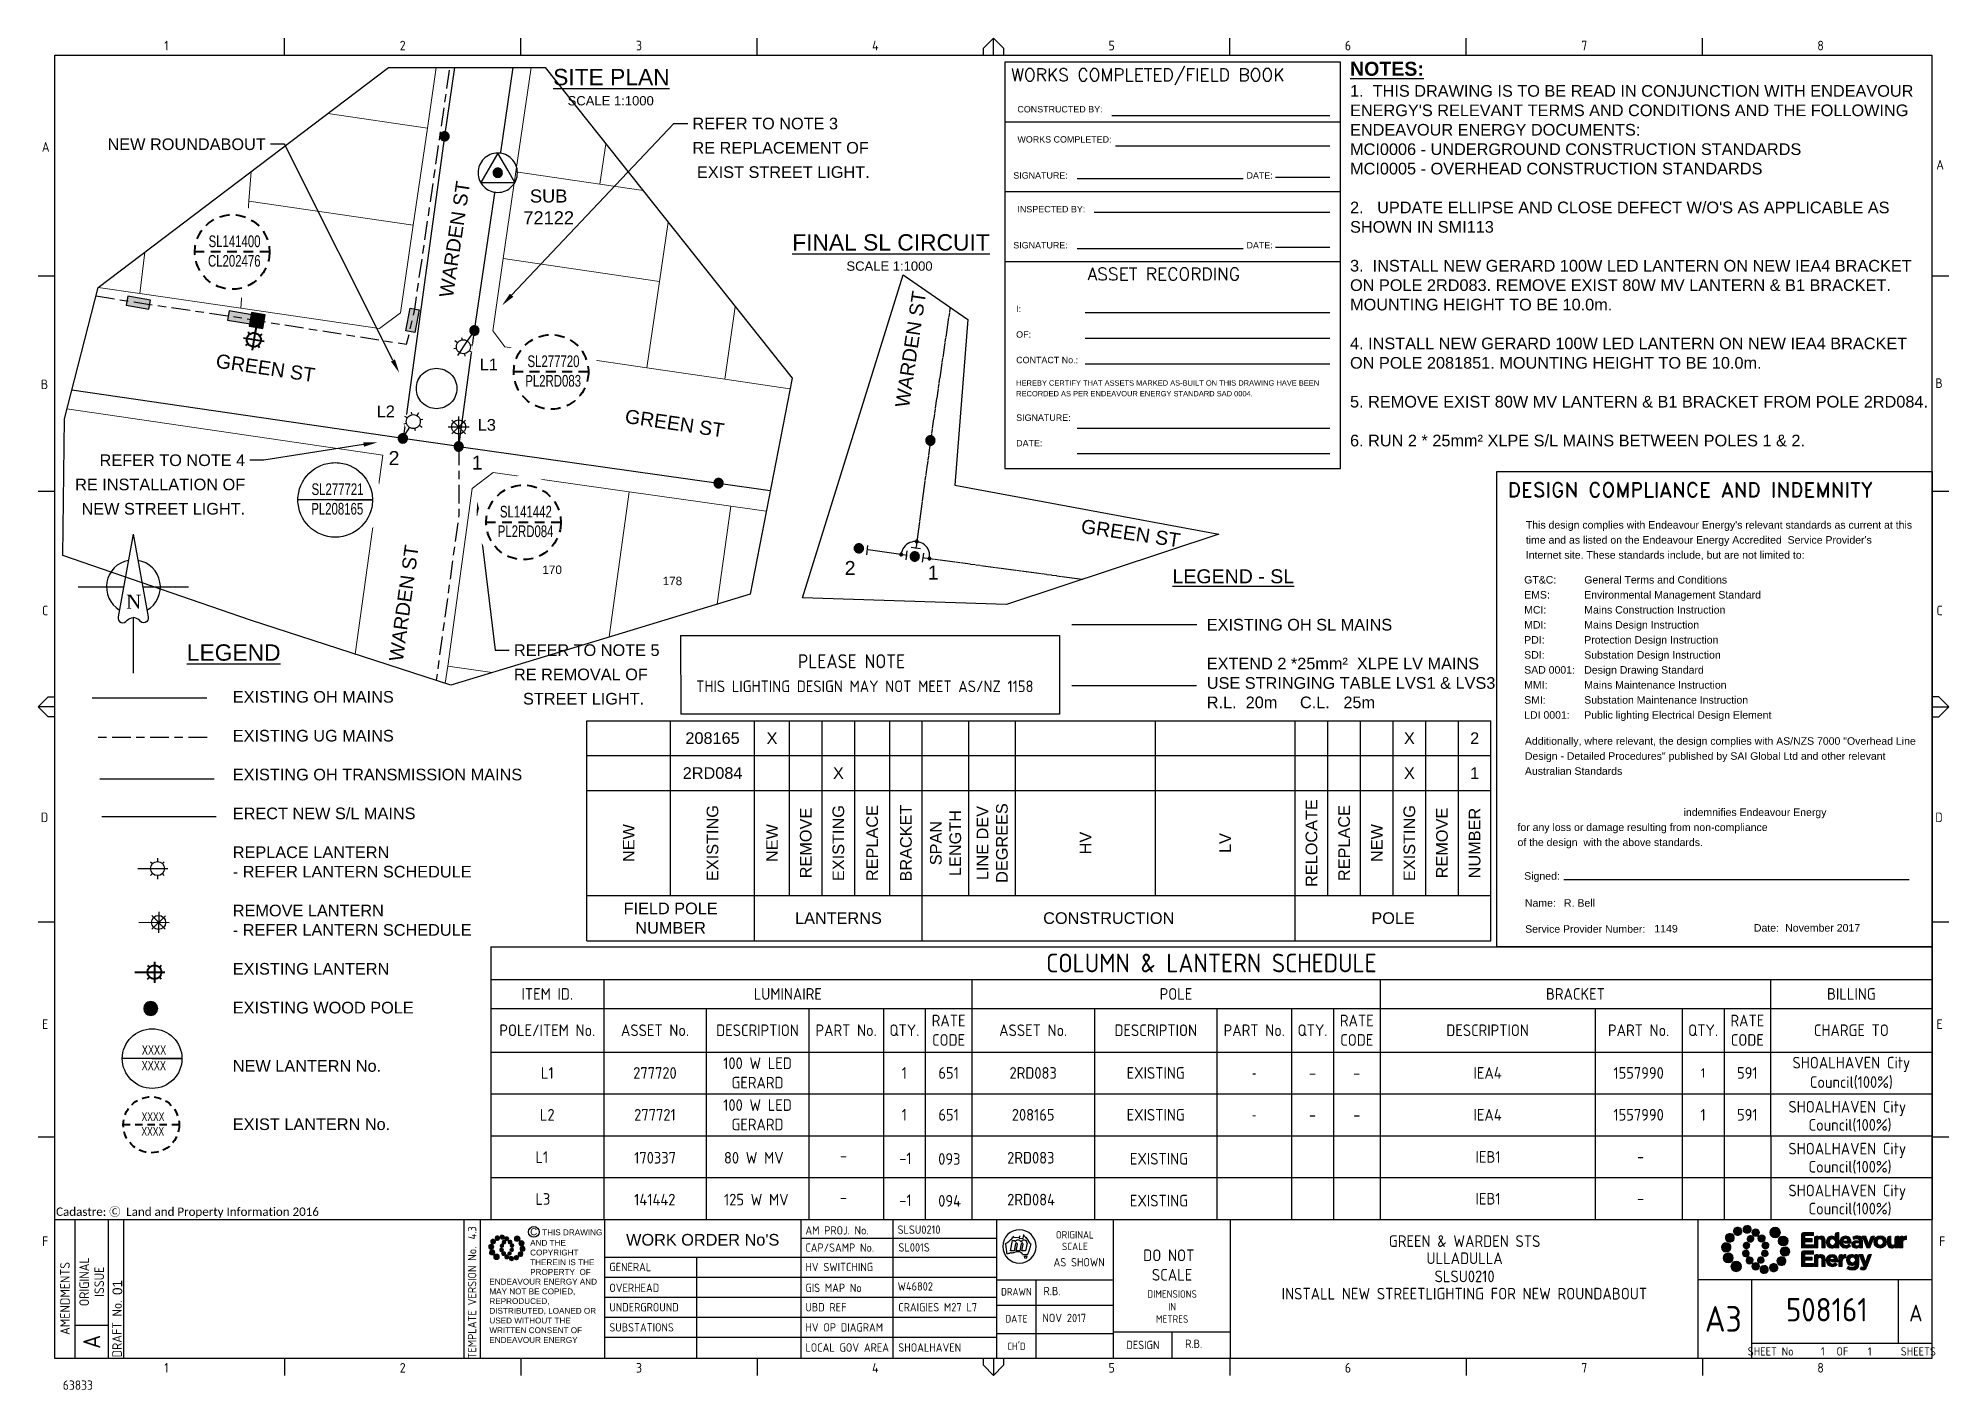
# Paper-space layout 'A3' of a CAD drawing. Header units: metres, sheet in millimetres. Extents: x -21 to 389, y -6 to 284.
# The model-space entities are those that its viewports show. They can reach past a viewport. Long polylines and large blocks are cut down to what shows.
import ezdxf
from ezdxf import colors
from ezdxf.entities.mleader import LeaderData, LeaderLine
from ezdxf.enums import TextEntityAlignment as Align
from ezdxf.math import Vec2, Vec3

# ---------------------------------------------------------------- set-up
doc = ezdxf.new("R2010")
doc.units = ezdxf.units.M
for name, pattern in [('Cable Exist OH', [1, 1, 0]), ('Cable Exist UG', [8.2, 4, -1.2, 1.8, -1.2]), ('Dash', [5, 3, -2])]:
    doc.linetypes.add(name, pattern=pattern)
doc.layers.get('0').update_dxf_attribs({"color": 6})
for name, color, linetype, lineweight in [('Cadastre Buildings_SP_EXT', 9, 'Continuous', 5), ('Cadastre Land Parcels_SP_EXT', 9, 'Continuous', 5), ('Cadastre Roads_SP_EXT', 9, 'Continuous', 5)]:
    doc.layers.add(name, color=color, linetype=linetype, lineweight=lineweight)
for name, color, linetype in [('Equip_LV_NEW', 2, 'Continuous'), ('Equip_SP_SL_EXT', 7, 'Continuous'), ('Equip_SP_SL_NEW', 2, 'Continuous'), ('Mains_LV_EXT', 7, 'Continuous'), ('Mains_LV_New_C23', 2, 'Continuous'), ('Mains_LV_NEW_Hardwired', 2, 'Continuous'), ('Notes', 7, 'Continuous'), ('Notes_SP_MISC', 7, 'Continuous'), ('OH_Details_SP_MISC', 7, 'Continuous'), ('Sub_SP_TR_HV_LV_EXT', 7, 'Continuous'), ('SupportsOH_SP_TR_HV_LV_SL_EXT', 7, 'Continuous'), ('SupportsUG_SP_EXT', 7, 'Continuous'), ('SupportsUG_SP_HV_EXT', 7, 'Continuous'), ('SupportsUG_SP_LV_EXT', 7, 'Continuous'), ('SupportsUG_SP_LV_SL_EXT', 7, 'Continuous'), ('UG_Details_SP_MISC', 7, 'Continuous')]:
    doc.layers.add(name, color=color, linetype=linetype)
doc.layers.add('Viewports', color=6, linetype='Continuous', plot=False)
doc.styles.add('ARIAL', font='arial.ttf', dxfattribs={"height": 2})
doc.styles.add('COLUMN_LABEL', font='arial.ttf')
doc.styles.add('Elec', font='romand__.ttf')
doc.styles.add('iecARIAL', font='arial.ttf', dxfattribs={"height": 2})
doc.styles.add('iecISOCP', font='isocp.shx')
doc.styles.add('iecNAME', font='times.ttf')
doc.styles.add('ieISOCP', font='isocp.shx')
doc.styles.add('PIT_LABEL', font='arial.ttf')
doc.styles.add('POLE_LABEL', font='arial.ttf')
doc.styles.add('SL_LABEL', font='arial.ttf')
doc.styles.get("Standard").update_dxf_attribs({"font": 'arial.ttf'})
doc.linetypes.add('Cable #', pattern='A,8,-0.1,["#",Standard,S=1.8,R=0,X=0.8,Y=-0.9],-3.3', length=11.4)
doc.linetypes.add('Cable 1A', pattern='A,7,-3,["/",Standard,S=1.5,R=0,X=-1.8,Y=-0.7],-0.001', length=10.001)
doc.linetypes.add('IECLCABS1', pattern='A,7,-0.5,["/",Standard,S=1.5,R=0,X=0.2,Y=-0.7],-1.8', length=9.3)

psp = doc.layouts.new('A3')

# ---------------------------------------------------------------- texts
at = {"layer": 'Notes', "linetype": 'Continuous', "style": 'iecISOCP'}
for s, height, p in [('PLEASE NOTE', 3, (141.67, 149.27)), ('THIS LIGHTING DESIGN MAY NOT MEET AS/NZ 1158', 2.5, (119.83, 144.14))]:
    psp.add_text(s, height=height, dxfattribs=at).set_placement(p)
at = {"layer": 'Notes', "insert": (260.11, 279.38), "char_height": 3, "width": 123.721, "attachment_point": 1, "style": 'iecISOCP'}
psp.add_mtext("{\\fArial|b1|i0|c0|p34;\\LNOTES:\\P\\fArial|b0|i0|c0|p34;\\H0.8333x;\\l1.  THIS DRAWING IS TO BE READ IN CONJUNCTION WITH ENDEAVOUR ENERGY'S RELEVANT TERMS AND CONDITIONS AND THE FOLLOWING ENDEAVOUR ENERGY DOCUMENTS:\\PMCI0006 - UNDERGROUND CONSTRUCTION STANDARDS\\PMCI0005 - OVERHEAD CONSTRUCTION STANDARDS\\P\\P2.   UPDATE ELLIPSE AND CLOSE DEFECT W/O'S AS APPLICABLE AS SHOWN IN SMI113\\P\\P3.  INSTALL NEW GERARD 100W LED LANTERN ON NEW IEA4 BRACKET ON POLE 2RD083. REMOVE EXIST 80W MV LANTERN & B1 BRACKET. MOUNTING HEIGHT TO BE 10.0m.\\P\\P4. INSTALL NEW GERARD 100W LED LANTERN ON NEW IEA4 BRACKET ON POLE 2081851. MOUNTING HEIGHT TO BE 10.0m.\\P\\P5. REMOVE EXIST 80W MV LANTERN & B1 BRACKET FROM POLE 2RD084.\\P\\P6. RUN 2 * 25mm² XLPE S/L MAINS BETWEEN POLES 1 & 2.}", dxfattribs=at)
at = {"layer": 'Notes', "color": 7, "linetype": 'Continuous', "attachment_point": 1, "style": 'iecARIAL'}
for s, insert, char_height in [('{\\LLEGEND - SL}', (222.03, 170.49), 3), ('EXISTING OH SL MAINS\\P\\PEXTEND 2 *25mm²  XLPE LV MAINS\\PUSE STRINGING TABLE LVS1 & LVS3\\PR.L.  20m     C.L.   25m', (229.38, 159.86), 2.5)]:
    psp.add_mtext_dynamic_manual_height_columns(s, width=70.8491, gutter_width=10, heights=[0], dxfattribs=dict(at, insert=insert, char_height=char_height))
at = {"layer": 'Notes', "color": 7, "attachment_point": 1, "style": 'iecARIAL'}
for s, insert, char_height in [('{\\L\\C2;LEGEND}', (10.56, 154.39), 3.5), ('EXISTING OH MAINS\\P\\PEXISTING UG MAINS\\P\\PEXISTING OH TRANSMISSION MAINS\\P\\PERECT NEW S/L MAINS\\P\\PREPLACE LANTERN \\P- REFER LANTERN SCHEDULE\\P\\PREMOVE LANTERN \\P- REFER LANTERN SCHEDULE\\P\\PEXISTING LANTERN\\P\\PEXISTING WOOD POLE\\P\\P\\PNEW LANTERN No.\\P \\P\\PEXIST LANTERN No.', (20.42, 144.38), 2.5)]:
    psp.add_mtext_dynamic_manual_height_columns(s, width=97.7605, gutter_width=10, heights=[0], dxfattribs=dict(at, insert=insert, char_height=char_height))
at = {"layer": 'Notes_SP_MISC', "color": 2, "linetype": 'Continuous', "char_height": 3.5, "attachment_point": 1, "style": 'iecARIAL'}
for s, insert in [('{\\LSITE PLAN\\P\\H0.57143x;\\l\\C7;    SCALE 1:1000}', (89.15, 277.85)), ('{\\LFINAL SL CIRCUIT\\P\\H0.57143x;\\l\\C7;               SCALE 1:1000}', (140.43, 242.38))]:
    psp.add_mtext_dynamic_manual_height_columns(s, width=66.9789, gutter_width=10, heights=[0], dxfattribs=dict(at, insert=insert))
at = {"layer": 'Notes_SP_MISC', "color": 7, "char_height": 2.5, "attachment_point": 1, "style": 'iecISOCP'}
for s, width, insert in [('SHOALHAVEN City', 28.1322, (354.16, 56.43)), ('Council(100%)', 19.3647, (358.48, 52.55)), ('L1', 19.3647, (85.34, 45.62)), ('170337', 19.3647, (106.53, 45.49)), ('80 W MV', 19.3647, (125.8, 45.49)), ('-1', 19.3647, (163.41, 45.36)), ('093', 19.3647, (171.76, 45.23)), ('2RD083', 19.3647, (186.56, 45.49)), ('EXISTING', 19.3647, (212.88, 45.28)), ('IEB1', 19.3647, (287.04, 45.68)), ('SHOALHAVEN City', 28.1322, (354.16, 47.45)), ('-', 19.3647, (150.67, 45.97)), ('-', 19.3647, (321.68, 45.78)), ('Council(100%)', 19.3647, (358.48, 43.57)), ('SHOALHAVEN City', 28.1322, (354.16, 38.47)), ('L3', 19.3647, (85.34, 36.64)), ('141442', 19.3647, (106.53, 36.51)), ('125 W MV', 19.3647, (125.8, 36.51)), ('-', 19.3647, (150.67, 36.99)), ('-1', 19.3647, (163.41, 36.38)), ('094', 19.3647, (171.76, 36.25)), ('2RD084', 19.3647, (186.56, 36.51)), ('EXISTING', 19.3647, (212.88, 36.3)), ('IEB1', 19.3647, (287.04, 36.7)), ('-', 19.3647, (321.68, 36.8)), ('Council(100%)', 19.3647, (358.48, 34.59))]:
    psp.add_mtext_dynamic_manual_height_columns(s, width=width, gutter_width=10, heights=[0], dxfattribs=dict(at, insert=insert))

msp = doc.modelspace()

# ---------------------------------------------------------------- texts
at = {"layer": 'Cadastre Land Parcels_SP_EXT'}
msp.add_text('163', height=1.8, rotation=351.5, dxfattribs=at).set_placement((269260.04, 6084624.7))
for s, p in [('170', (269354.38, 6084556.93)), ('178', (269380.19, 6084554.52)), ('178', (269403.2, 6084554.46))]:
    msp.add_text(s, height=1.8, dxfattribs=at).set_placement(p)
at = {"layer": 'Cadastre Roads_SP_EXT'}
for s, rotation, p in [('GREEN ST', 351.5659, (269284.18, 6084601.22)), ('WARDEN ST', 82.1271, (269324.44, 6084538.01))]:
    msp.add_text(s, height=3, rotation=rotation, dxfattribs=at).set_placement(p)
at = {"layer": 'Notes'}
msp.add_text('GREEN ST', height=3, rotation=351.6034, dxfattribs=at).set_placement((269371.95, 6084589.34))

# ---------------------------------------------------------------- blocks, each defined once
blk = doc.blocks.new('A$C30A46249')
at = {"color": 7, "lineweight": -3, "insert": (6.92, 4.97), "char_height": 1.79, "attachment_point": 7, "line_spacing_factor": 1.2}
blk.add_mtext('{\\fCalibri|b0|i0|c0|p34;\\C256;Cadastre: \\fMS Gothic|b0|i0|c128|p49;\\C250;\\c2236962;Ⓒ\\fMS Gothic|b0|i0|c0|p49; \\fCalibri|b0|i0|c0|p34;\\C256;Land and Property Information 2016}', dxfattribs=at)
blk = doc.blocks.new('EE_LOGO_SMALL')
at = {"layer": 'Notes'}
h = blk.add_hatch(color=256, dxfattribs=at)
edge = h.paths.add_edge_path()
edge.add_spline(control_points=[(-8.4, 2), (-9.2, 2), (-9.8, 1.4), (-9.8, 0.7), (-9.9, -0.1), (-9.3, -0.7), (-8.6, -0.8), (-7.8, -0.8), (-7.2, -0.2), (-7.1, 0.5), (-7.1, 1.3), (-7.7, 1.9), (-8.4, 2)], knot_values=[0, 0, 0, 0, 1, 1, 1, 2, 2, 2, 3, 3, 3, 4, 4, 4, 4], degree=3, periodic=0)
h = blk.add_hatch(color=256, dxfattribs=at)
edge = h.paths.add_edge_path()
edge.add_spline(control_points=[(-6.8, 4.5), (-7.4, 4.8), (-8.2, 4.6), (-8.6, 4), (-8.9, 3.4), (-8.7, 2.6), (-8.1, 2.2), (-7.5, 1.9), (-6.7, 2.1), (-6.3, 2.7), (-6, 3.3), (-6.2, 4.1), (-6.8, 4.5)], knot_values=[0, 0, 0, 0, 1, 1, 1, 2, 2, 2, 3, 3, 3, 4, 4, 4, 4], degree=3, periodic=0)
h = blk.add_hatch(color=256, dxfattribs=at)
edge = h.paths.add_edge_path()
edge.add_spline(control_points=[(-4.2, 5.9), (-4.6, 6.5), (-5.3, 6.6), (-5.9, 6.3), (-6.4, 5.9), (-6.6, 5.1), (-6.2, 4.6), (-5.9, 4), (-5.1, 3.8), (-4.6, 4.2), (-4, 4.6), (-3.8, 5.3), (-4.2, 5.9)], knot_values=[0, 0, 0, 0, 1, 1, 1, 2, 2, 2, 3, 3, 3, 4, 4, 4, 4], degree=3, periodic=0)
h = blk.add_hatch(color=256, dxfattribs=at)
edge = h.paths.add_edge_path()
edge.add_spline(control_points=[(-1.3, 5.9), (-1.4, 6.5), (-2, 7), (-2.6, 6.9), (-3.3, 6.9), (-3.7, 6.3), (-3.7, 5.6), (-3.6, 5), (-3, 4.5), (-2.4, 4.6), (-1.7, 4.7), (-1.3, 5.2), (-1.3, 5.9)], knot_values=[0, 0, 0, 0, 1, 1, 1, 2, 2, 2, 3, 3, 3, 4, 4, 4, 4], degree=3, periodic=0)
h = blk.add_hatch(color=256, dxfattribs=at)
edge = h.paths.add_edge_path()
edge.add_spline(control_points=[(-2.5, 2.1), (-3, 2.2), (-3.5, 1.9), (-3.6, 1.3), (-3.7, 0.8), (-3.4, 0.3), (-2.9, 0.2), (-2.4, 0.1), (-1.9, 0.4), (-1.8, 0.9), (-1.7, 1.5), (-2, 2), (-2.5, 2.1)], knot_values=[0, 0, 0, 0, 1, 1, 1, 2, 2, 2, 3, 3, 3, 4, 4, 4, 4], degree=3, periodic=0)
h = blk.add_hatch(color=256, dxfattribs=at)
edge = h.paths.add_edge_path()
edge.add_spline(control_points=[(1, 4.9), (1, 4.3), (0.5, 3.8), (-0.1, 3.8), (-0.7, 3.8), (-1.2, 4.3), (-1.2, 4.9), (-1.2, 5.5), (-0.7, 6), (-0.1, 6), (0.5, 6), (1, 5.5), (1, 4.9)], knot_values=[0, 0, 0, 0, 1, 1, 1, 2, 2, 2, 3, 3, 3, 4, 4, 4, 4], degree=3, periodic=0)
edge = h.paths.add_edge_path()
edge.add_spline(control_points=[(-1.4, 4), (-1.9, 4.1), (-2.4, 3.8), (-2.5, 3.3), (-2.6, 2.7), (-2.3, 2.2), (-1.8, 2.1), (-1.3, 2), (-0.7, 2.3), (-0.6, 2.9), (-0.5, 3.4), (-0.9, 3.9), (-1.4, 4)], knot_values=[0, 0, 0, 0, 1, 1, 1, 2, 2, 2, 3, 3, 3, 4, 4, 4, 4], degree=3, periodic=0)
h = blk.add_hatch(color=256, dxfattribs=at)
edge = h.paths.add_edge_path()
edge.add_spline(control_points=[(2.3, 2.4), (2.8, 2.8), (2.8, 3.4), (2.4, 3.9), (2, 4.3), (1.4, 4.3), (0.9, 3.9), (0.5, 3.6), (0.5, 2.9), (0.9, 2.5), (1.2, 2), (1.9, 2), (2.3, 2.4)], knot_values=[0, 0, 0, 0, 1, 1, 1, 2, 2, 2, 3, 3, 3, 4, 4, 4, 4], degree=3, periodic=0)
edge = h.paths.add_edge_path()
edge.add_spline(control_points=[(1, 4.9), (1, 4.3), (0.5, 3.8), (-0.1, 3.8), (-0.7, 3.8), (-1.2, 4.3), (-1.2, 4.9), (-1.2, 5.5), (-0.7, 6), (-0.1, 6), (0.5, 6), (1, 5.5), (1, 4.9)], knot_values=[0, 0, 0, 0, 1, 1, 1, 2, 2, 2, 3, 3, 3, 4, 4, 4, 4], degree=3, periodic=0)
h = blk.add_hatch(color=256, dxfattribs=at)
edge = h.paths.add_edge_path()
edge.add_spline(control_points=[(1, 4.9), (1, 4.3), (0.5, 3.8), (-0.1, 3.8), (-0.7, 3.8), (-1.2, 4.3), (-1.2, 4.9), (-1.2, 5.5), (-0.7, 6), (-0.1, 6), (0.5, 6), (1, 5.5), (1, 4.9)], knot_values=[0, 0, 0, 0, 1, 1, 1, 2, 2, 2, 3, 3, 3, 4, 4, 4, 4], degree=3, periodic=0)
edge = h.paths.add_edge_path(flags=16)
edge.add_spline(control_points=[(1, 4.9), (1, 4.3), (0.5, 3.8), (-0.1, 3.8), (-0.7, 3.8), (-1.2, 4.3), (-1.2, 4.9), (-1.2, 5.5), (-0.7, 6), (-0.1, 6), (0.5, 6), (1, 5.5), (1, 4.9)], knot_values=[0, 0, 0, 0, 1, 1, 1, 2, 2, 2, 3, 3, 3, 4, 4, 4, 4], degree=3, periodic=0)
h = blk.add_hatch(color=256, dxfattribs=at)
edge = h.paths.add_edge_path()
edge.add_spline(control_points=[(3, 0.2), (3.5, 0.3), (3.8, 0.9), (3.7, 1.4), (3.6, 1.9), (3, 2.3), (2.5, 2.1), (1.9, 2), (1.6, 1.4), (1.8, 0.9), (1.9, 0.4), (2.5, 0.1), (3, 0.2)], knot_values=[0, 0, 0, 0, 1, 1, 1, 2, 2, 2, 3, 3, 3, 4, 4, 4, 4], degree=3, periodic=0)
h = blk.add_hatch(color=256, dxfattribs=at)
edge = h.paths.add_edge_path()
edge.add_spline(control_points=[(7, 4.9), (7, 4), (6.3, 3.4), (5.5, 3.4), (4.6, 3.4), (4, 4), (4, 4.9), (4, 5.7), (4.6, 6.4), (5.5, 6.4), (6.3, 6.4), (7, 5.7), (7, 4.9)], knot_values=[0, 0, 0, 0, 1, 1, 1, 2, 2, 2, 3, 3, 3, 4, 4, 4, 4], degree=3, periodic=0)
h = blk.add_hatch(color=256, dxfattribs=at)
edge = h.paths.add_edge_path()
edge.add_spline(control_points=[(8.4, 1.1), (9.1, 1.5), (9.4, 2.3), (9.1, 3), (8.8, 3.7), (7.9, 4.1), (7.2, 3.8), (6.5, 3.4), (6.2, 2.6), (6.5, 1.9), (6.8, 1.2), (7.7, 0.8), (8.4, 1.1)], knot_values=[0, 0, 0, 0, 1, 1, 1, 2, 2, 2, 3, 3, 3, 4, 4, 4, 4], degree=3, periodic=0)
h = blk.add_hatch(color=256, dxfattribs=at)
edge = h.paths.add_edge_path()
edge.add_spline(control_points=[(8.3, -1.9), (9, -1.9), (9.7, -1.4), (9.7, -0.6), (9.7, 0.1), (9.2, 0.8), (8.4, 0.8), (7.7, 0.8), (7, 0.3), (7, -0.5), (6.9, -1.2), (7.5, -1.9), (8.3, -1.9)], knot_values=[0, 0, 0, 0, 1, 1, 1, 2, 2, 2, 3, 3, 3, 4, 4, 4, 4], degree=3, periodic=0)
h = blk.add_hatch(color=256, dxfattribs=at)
edge = h.paths.add_edge_path()
edge.add_spline(control_points=[(-8.5, -1.1), (-9.2, -1.4), (-9.6, -2.3), (-9.3, -3), (-8.9, -3.7), (-8.1, -4), (-7.4, -3.7), (-6.7, -3.4), (-6.3, -2.5), (-6.6, -1.8), (-7, -1.1), (-7.8, -0.8), (-8.5, -1.1)], knot_values=[0, 0, 0, 0, 1, 1, 1, 2, 2, 2, 3, 3, 3, 4, 4, 4, 4], degree=3, periodic=0)
h = blk.add_hatch(color=256, dxfattribs=at)
edge = h.paths.add_edge_path()
edge.add_spline(control_points=[(-7.1, -4.8), (-7.1, -4), (-6.5, -3.3), (-5.6, -3.3), (-4.8, -3.3), (-4.1, -4), (-4.1, -4.8), (-4.1, -5.7), (-4.8, -6.3), (-5.6, -6.3), (-6.5, -6.3), (-7.1, -5.7), (-7.1, -4.8)], knot_values=[0, 0, 0, 0, 1, 1, 1, 2, 2, 2, 3, 3, 3, 4, 4, 4, 4], degree=3, periodic=0)
h = blk.add_hatch(color=256, dxfattribs=at)
edge = h.paths.add_edge_path()
edge.add_spline(control_points=[(-3.1, -0.2), (-3.7, -0.3), (-4, -0.8), (-3.8, -1.4), (-3.7, -1.9), (-3.2, -2.2), (-2.6, -2.1), (-2.1, -1.9), (-1.8, -1.4), (-1.9, -0.9), (-2.1, -0.3), (-2.6, 0), (-3.1, -0.2)], knot_values=[0, 0, 0, 0, 1, 1, 1, 2, 2, 2, 3, 3, 3, 4, 4, 4, 4], degree=3, periodic=0)
h = blk.add_hatch(color=256, dxfattribs=at)
edge = h.paths.add_edge_path()
edge.add_spline(control_points=[(-2.5, -2.3), (-2.9, -2.7), (-3, -3.4), (-2.6, -3.8), (-2.2, -4.2), (-1.5, -4.3), (-1.1, -3.9), (-0.7, -3.5), (-0.6, -2.8), (-1, -2.4), (-1.4, -2), (-2, -1.9), (-2.5, -2.3)], knot_values=[0, 0, 0, 0, 1, 1, 1, 2, 2, 2, 3, 3, 3, 4, 4, 4, 4], degree=3, periodic=0)
h = blk.add_hatch(color=256, dxfattribs=at)
edge = h.paths.add_edge_path()
edge.add_spline(control_points=[(-1.2, -4.8), (-1.2, -4.2), (-0.7, -3.7), (-0.1, -3.7), (0.5, -3.7), (1, -4.2), (1, -4.8), (1, -5.4), (0.5, -5.9), (-0.1, -5.9), (-0.7, -5.9), (-1.2, -5.4), (-1.2, -4.8)], knot_values=[0, 0, 0, 0, 1, 1, 1, 2, 2, 2, 3, 3, 3, 4, 4, 4, 4], degree=3, periodic=0)
h = blk.add_hatch(color=256, dxfattribs=at)
edge = h.paths.add_edge_path()
edge.add_spline(control_points=[(1.2, -3.9), (1.7, -4.1), (2.2, -3.7), (2.3, -3.2), (2.5, -2.7), (2.1, -2.2), (1.6, -2.1), (1.1, -2), (0.6, -2.3), (0.5, -2.8), (0.4, -3.3), (0.7, -3.8), (1.2, -3.9)], knot_values=[0, 0, 0, 0, 1, 1, 1, 2, 2, 2, 3, 3, 3, 4, 4, 4, 4], degree=3, periodic=0)
h = blk.add_hatch(color=256, dxfattribs=at)
edge = h.paths.add_edge_path()
edge.add_spline(control_points=[(1.2, -5.8), (1.3, -6.5), (1.8, -6.9), (2.5, -6.9), (3.1, -6.8), (3.6, -6.2), (3.5, -5.6), (3.4, -5), (2.9, -4.5), (2.2, -4.6), (1.6, -4.6), (1.1, -5.2), (1.2, -5.8)], knot_values=[0, 0, 0, 0, 1, 1, 1, 2, 2, 2, 3, 3, 3, 4, 4, 4, 4], degree=3, periodic=0)
h = blk.add_hatch(color=256, dxfattribs=at)
edge = h.paths.add_edge_path()
edge.add_spline(control_points=[(2.4, -2), (2.9, -2.1), (3.4, -1.8), (3.5, -1.3), (3.6, -0.8), (3.3, -0.3), (2.8, -0.2), (2.2, -0.1), (1.7, -0.4), (1.6, -0.9), (1.5, -1.4), (1.8, -1.9), (2.4, -2)], knot_values=[0, 0, 0, 0, 1, 1, 1, 2, 2, 2, 3, 3, 3, 4, 4, 4, 4], degree=3, periodic=0)
h = blk.add_hatch(color=256, dxfattribs=at)
edge = h.paths.add_edge_path()
edge.add_spline(control_points=[(4, -5.8), (4.4, -6.4), (5.2, -6.6), (5.7, -6.2), (6.3, -5.8), (6.5, -5.1), (6.1, -4.5), (5.7, -4), (5, -3.8), (4.4, -4.2), (3.8, -4.5), (3.7, -5.3), (4, -5.8)], knot_values=[0, 0, 0, 0, 1, 1, 1, 2, 2, 2, 3, 3, 3, 4, 4, 4, 4], degree=3, periodic=0)
h = blk.add_hatch(color=256, dxfattribs=at)
edge = h.paths.add_edge_path()
edge.add_spline(control_points=[(6.7, -4.4), (7.3, -4.8), (8.1, -4.6), (8.4, -4), (8.8, -3.3), (8.6, -2.6), (8, -2.2), (7.3, -1.8), (6.6, -2.1), (6.2, -2.7), (5.8, -3.3), (6, -4.1), (6.7, -4.4)], knot_values=[0, 0, 0, 0, 1, 1, 1, 2, 2, 2, 3, 3, 3, 4, 4, 4, 4], degree=3, periodic=0)
at = {"layer": 'Notes', "lineweight": 0}
for points in [[(1.8, 2.1), (1.8, 2.1)], [(-2, -2.1), (-2, -2.1)]]:
    blk.add_lwpolyline(points, dxfattribs=at)
for points in [[(-8.4, 2), (-9.2, 2), (-9.8, 1.4), (-9.8, 0.7), (-9.9, -0.1), (-9.3, -0.7), (-8.6, -0.8), (-7.8, -0.8), (-7.2, -0.2), (-7.1, 0.5), (-7.1, 1.3), (-7.7, 1.9), (-8.4, 2)], [(-6.8, 4.5), (-7.4, 4.8), (-8.2, 4.6), (-8.6, 4), (-8.9, 3.4), (-8.7, 2.6), (-8.1, 2.2), (-7.5, 1.9), (-6.7, 2.1), (-6.3, 2.7), (-6, 3.3), (-6.2, 4.1), (-6.8, 4.5)], [(-4.2, 5.9), (-4.6, 6.5), (-5.3, 6.6), (-5.9, 6.3), (-6.4, 5.9), (-6.6, 5.1), (-6.2, 4.6), (-5.9, 4), (-5.1, 3.8), (-4.6, 4.2), (-4, 4.6), (-3.8, 5.3), (-4.2, 5.9)], [(-1.3, 5.9), (-1.4, 6.5), (-2, 7), (-2.6, 6.9), (-3.3, 6.9), (-3.7, 6.3), (-3.7, 5.6), (-3.6, 5), (-3, 4.5), (-2.4, 4.6), (-1.7, 4.7), (-1.3, 5.2), (-1.3, 5.9)], [(-2.5, 2.1), (-3, 2.2), (-3.5, 1.9), (-3.6, 1.3), (-3.7, 0.8), (-3.4, 0.3), (-2.9, 0.2), (-2.4, 0.1), (-1.9, 0.4), (-1.8, 0.9), (-1.7, 1.5), (-2, 2), (-2.5, 2.1)], [(-1.4, 4), (-1.9, 4.1), (-2.4, 3.8), (-2.5, 3.3), (-2.6, 2.7), (-2.3, 2.2), (-1.8, 2.1), (-1.3, 2), (-0.7, 2.3), (-0.6, 2.9), (-0.5, 3.4), (-0.9, 3.9), (-1.4, 4)], [(1, 4.9), (1, 4.3), (0.5, 3.8), (-0.1, 3.8), (-0.7, 3.8), (-1.2, 4.3), (-1.2, 4.9), (-1.2, 5.5), (-0.7, 6), (-0.1, 6), (0.5, 6), (1, 5.5), (1, 4.9)], [(1, 4.9), (1, 4.3), (0.5, 3.8), (-0.1, 3.8), (-0.7, 3.8), (-1.2, 4.3), (-1.2, 4.9), (-1.2, 5.5), (-0.7, 6), (-0.1, 6), (0.5, 6), (1, 5.5), (1, 4.9)], [(2.3, 2.4), (2.8, 2.8), (2.8, 3.4), (2.4, 3.9), (2, 4.3), (1.4, 4.3), (0.9, 3.9), (0.5, 3.6), (0.5, 2.9), (0.9, 2.5), (1.2, 2), (1.9, 2), (2.3, 2.4)], [(3, 0.2), (3.5, 0.3), (3.8, 0.9), (3.7, 1.4), (3.6, 1.9), (3, 2.3), (2.5, 2.1), (1.9, 2), (1.6, 1.4), (1.8, 0.9), (1.9, 0.4), (2.5, 0.1), (3, 0.2)], [(7, 4.9), (7, 4), (6.3, 3.4), (5.5, 3.4), (4.6, 3.4), (4, 4), (4, 4.9), (4, 5.7), (4.6, 6.4), (5.5, 6.4), (6.3, 6.4), (7, 5.7), (7, 4.9)], [(8.4, 1.1), (9.1, 1.5), (9.4, 2.3), (9.1, 3), (8.8, 3.7), (7.9, 4.1), (7.2, 3.8), (6.5, 3.4), (6.2, 2.6), (6.5, 1.9), (6.8, 1.2), (7.7, 0.8), (8.4, 1.1)], [(8.3, -1.9), (9, -1.9), (9.7, -1.4), (9.7, -0.6), (9.7, 0.1), (9.2, 0.8), (8.4, 0.8), (7.7, 0.8), (7, 0.3), (7, -0.5), (6.9, -1.2), (7.5, -1.9), (8.3, -1.9)], [(-8.5, -1.1), (-9.2, -1.4), (-9.6, -2.3), (-9.3, -3), (-8.9, -3.7), (-8.1, -4), (-7.4, -3.7), (-6.7, -3.4), (-6.3, -2.5), (-6.6, -1.8), (-7, -1.1), (-7.8, -0.8), (-8.5, -1.1)], [(-7.1, -4.8), (-7.1, -4), (-6.5, -3.3), (-5.6, -3.3), (-4.8, -3.3), (-4.1, -4), (-4.1, -4.8), (-4.1, -5.7), (-4.8, -6.3), (-5.6, -6.3), (-6.5, -6.3), (-7.1, -5.7), (-7.1, -4.8)], [(-3.1, -0.2), (-3.7, -0.3), (-4, -0.8), (-3.8, -1.4), (-3.7, -1.9), (-3.2, -2.2), (-2.6, -2.1), (-2.1, -1.9), (-1.8, -1.4), (-1.9, -0.9), (-2.1, -0.3), (-2.6, 0), (-3.1, -0.2)], [(-2.5, -2.3), (-2.9, -2.7), (-3, -3.4), (-2.6, -3.8), (-2.2, -4.2), (-1.5, -4.3), (-1.1, -3.9), (-0.7, -3.5), (-0.6, -2.8), (-1, -2.4), (-1.4, -2), (-2, -1.9), (-2.5, -2.3)], [(-1.2, -4.8), (-1.2, -4.2), (-0.7, -3.7), (-0.1, -3.7), (0.5, -3.7), (1, -4.2), (1, -4.8), (1, -5.4), (0.5, -5.9), (-0.1, -5.9), (-0.7, -5.9), (-1.2, -5.4), (-1.2, -4.8)], [(1.2, -3.9), (1.7, -4.1), (2.2, -3.7), (2.3, -3.2), (2.5, -2.7), (2.1, -2.2), (1.6, -2.1), (1.1, -2), (0.6, -2.3), (0.5, -2.8), (0.4, -3.3), (0.7, -3.8), (1.2, -3.9)], [(1.2, -5.8), (1.3, -6.5), (1.8, -6.9), (2.5, -6.9), (3.1, -6.8), (3.6, -6.2), (3.5, -5.6), (3.4, -5), (2.9, -4.5), (2.2, -4.6), (1.6, -4.6), (1.1, -5.2), (1.2, -5.8)], [(2.4, -2), (2.9, -2.1), (3.4, -1.8), (3.5, -1.3), (3.6, -0.8), (3.3, -0.3), (2.8, -0.2), (2.2, -0.1), (1.7, -0.4), (1.6, -0.9), (1.5, -1.4), (1.8, -1.9), (2.4, -2)], [(4, -5.8), (4.4, -6.4), (5.2, -6.6), (5.7, -6.2), (6.3, -5.8), (6.5, -5.1), (6.1, -4.5), (5.7, -4), (5, -3.8), (4.4, -4.2), (3.8, -4.5), (3.7, -5.3), (4, -5.8)], [(6.7, -4.4), (7.3, -4.8), (8.1, -4.6), (8.4, -4), (8.8, -3.3), (8.6, -2.6), (8, -2.2), (7.3, -1.8), (6.6, -2.1), (6.2, -2.7), (5.8, -3.3), (6, -4.1), (6.7, -4.4)]]:
    blk.add_open_spline(points, degree=3, knots=[0, 0, 0, 0, 1, 1, 1, 2, 2, 2, 3, 3, 3, 4, 4, 4, 4], dxfattribs=at)
blk = doc.blocks.new('EE_COPYRIGHT_A3')
at = {"layer": 'Notes'}
blk.add_circle((9.54, -0.79), 1.15, dxfattribs=at)
at = {"xscale": 0.4, "yscale": 0.4, "zscale": 0.4}
blk.add_blockref('EE_LOGO_SMALL', (3.77, -4.21), dxfattribs=at)
at = {"layer": 'Notes', "insert": (0, 0), "char_height": 1.25, "width": 24.1208, "attachment_point": 1, "style": 'ARIAL'}
blk.add_mtext('\\pt8.75;               ^I{\\H1.2x;C } THIS DRAWING\\P\\pi-8.75,l8.75,t8.75,20;       ^IAND THE ^I\\P\\pi0,t8.75;COPYRIGHT\\P\\pi-8.75,t1.25,8.75;^I^ITHEREIN IS THE PROPERTY  OF \\P\\pi0,l0,t1.25;ENDEAVOUR ENERGY AND MAY NOT BE COPIED, REPRODUCED, DISTRIBUTED, LOANED OR USED WITHOUT THE WRITTEN CONSENT OF ENDEAVOUR ENERGY', dxfattribs=at)
blk = doc.blocks.new('EE_LOGO')
h = blk.add_hatch(color=7)
edge = h.paths.add_edge_path()
edge.add_spline(control_points=[(-21.12, 5.87), (-21.48, 6.44), (-22.24, 6.61), (-22.81, 6.24), (-23.37, 5.88), (-23.54, 5.12), (-23.17, 4.55), (-22.81, 3.98), (-22.05, 3.82), (-21.48, 4.19), (-20.92, 4.55), (-20.75, 5.31), (-21.12, 5.87)], knot_values=[0, 0, 0, 0, 1, 1, 1, 2, 2, 2, 3, 3, 3, 4, 4, 4, 4], degree=3, periodic=0)
h = blk.add_hatch(color=7)
edge = h.paths.add_edge_path()
edge.add_spline(control_points=[(-18.27, 5.87), (-18.34, 6.5), (-18.91, 6.97), (-19.54, 6.9), (-20.18, 6.84), (-20.65, 6.27), (-20.58, 5.63), (-20.52, 4.99), (-19.95, 4.53), (-19.31, 4.59), (-18.67, 4.66), (-18.21, 5.23), (-18.27, 5.87)], knot_values=[0, 0, 0, 0, 1, 1, 1, 2, 2, 2, 3, 3, 3, 4, 4, 4, 4], degree=3, periodic=0)
h = blk.add_hatch(color=7)
edge = h.paths.add_edge_path()
edge.add_spline(control_points=[(-15.91, 4.86), (-15.91, 4.26), (-16.4, 3.77), (-17, 3.77), (-17.6, 3.77), (-18.08, 4.26), (-18.08, 4.86), (-18.08, 5.46), (-17.6, 5.95), (-17, 5.95), (-16.4, 5.95), (-15.91, 5.46), (-15.91, 4.86)], knot_values=[0, 0, 0, 0, 1, 1, 1, 2, 2, 2, 3, 3, 3, 4, 4, 4, 4], degree=3, periodic=0)
edge = h.paths.add_edge_path()
edge.add_spline(control_points=[(-18.29, 3.97), (-18.8, 4.08), (-19.3, 3.76), (-19.41, 3.25), (-19.52, 2.74), (-19.2, 2.23), (-18.69, 2.12), (-18.18, 2.01), (-17.67, 2.33), (-17.56, 2.84), (-17.45, 3.35), (-17.78, 3.86), (-18.29, 3.97)], knot_values=[0, 0, 0, 0, 1, 1, 1, 2, 2, 2, 3, 3, 3, 4, 4, 4, 4], degree=3, periodic=0)
h = blk.add_hatch(color=7)
edge = h.paths.add_edge_path()
edge.add_spline(control_points=[(-14.59, 2.36), (-14.16, 2.75), (-14.12, 3.41), (-14.51, 3.84), (-14.89, 4.27), (-15.55, 4.31), (-15.99, 3.93), (-16.42, 3.54), (-16.46, 2.88), (-16.07, 2.45), (-15.69, 2.01), (-15.02, 1.98), (-14.59, 2.36)], knot_values=[0, 0, 0, 0, 1, 1, 1, 2, 2, 2, 3, 3, 3, 4, 4, 4, 4], degree=3, periodic=0)
edge = h.paths.add_edge_path()
edge.add_spline(control_points=[(-15.91, 4.86), (-15.91, 4.26), (-16.4, 3.77), (-17, 3.77), (-17.6, 3.77), (-18.08, 4.26), (-18.08, 4.86), (-18.08, 5.46), (-17.6, 5.95), (-17, 5.95), (-16.4, 5.95), (-15.91, 5.46), (-15.91, 4.86)], knot_values=[0, 0, 0, 0, 1, 1, 1, 2, 2, 2, 3, 3, 3, 4, 4, 4, 4], degree=3, periodic=0)
h = blk.add_hatch(color=7)
edge = h.paths.add_edge_path()
edge.add_spline(control_points=[(-15.91, 4.86), (-15.91, 4.26), (-16.4, 3.77), (-17, 3.77), (-17.6, 3.77), (-18.08, 4.26), (-18.08, 4.86), (-18.08, 5.46), (-17.6, 5.95), (-17, 5.95), (-16.4, 5.95), (-15.91, 5.46), (-15.91, 4.86)], knot_values=[0, 0, 0, 0, 1, 1, 1, 2, 2, 2, 3, 3, 3, 4, 4, 4, 4], degree=3, periodic=0)
edge = h.paths.add_edge_path(flags=16)
edge.add_spline(control_points=[(-15.91, 4.86), (-15.91, 4.26), (-16.4, 3.77), (-17, 3.77), (-17.6, 3.77), (-18.08, 4.26), (-18.08, 4.86), (-18.08, 5.46), (-17.6, 5.95), (-17, 5.95), (-16.4, 5.95), (-15.91, 5.46), (-15.91, 4.86)], knot_values=[0, 0, 0, 0, 1, 1, 1, 2, 2, 2, 3, 3, 3, 4, 4, 4, 4], degree=3, periodic=0)
h = blk.add_hatch(color=7)
edge = h.paths.add_edge_path()
edge.add_spline(control_points=[(-9.93, 4.86), (-9.93, 4.03), (-10.61, 3.35), (-11.44, 3.35), (-12.28, 3.35), (-12.95, 4.03), (-12.95, 4.86), (-12.95, 5.69), (-12.28, 6.37), (-11.44, 6.37), (-10.61, 6.37), (-9.93, 5.69), (-9.93, 4.86)], knot_values=[0, 0, 0, 0, 1, 1, 1, 2, 2, 2, 3, 3, 3, 4, 4, 4, 4], degree=3, periodic=0)
h = blk.add_hatch(color=7)
edge = h.paths.add_edge_path()
edge.add_spline(control_points=[(-25.34, 1.94), (-26.08, 1.98), (-26.72, 1.41), (-26.77, 0.66), (-26.81, -0.09), (-26.24, -0.72), (-25.49, -0.77), (-24.74, -0.81), (-24.1, -0.24), (-24.06, 0.51), (-24.02, 1.25), (-24.59, 1.89), (-25.34, 1.94)], knot_values=[0, 0, 0, 0, 1, 1, 1, 2, 2, 2, 3, 3, 3, 4, 4, 4, 4], degree=3, periodic=0)
h = blk.add_hatch(color=7)
edge = h.paths.add_edge_path()
edge.add_spline(control_points=[(-23.73, 4.46), (-24.34, 4.81), (-25.13, 4.61), (-25.49, 3.99), (-25.85, 3.38), (-25.64, 2.59), (-25.03, 2.23), (-24.41, 1.87), (-23.63, 2.08), (-23.27, 2.69), (-22.91, 3.31), (-23.12, 4.1), (-23.73, 4.46)], knot_values=[0, 0, 0, 0, 1, 1, 1, 2, 2, 2, 3, 3, 3, 4, 4, 4, 4], degree=3, periodic=0)
h = blk.add_hatch(color=7)
edge = h.paths.add_edge_path()
edge.add_spline(control_points=[(-19.43, 2.06), (-19.94, 2.17), (-20.44, 1.84), (-20.55, 1.33), (-20.66, 0.82), (-20.34, 0.32), (-19.83, 0.21), (-19.32, 0.1), (-18.81, 0.42), (-18.71, 0.93), (-18.59, 1.44), (-18.92, 1.95), (-19.43, 2.06)], knot_values=[0, 0, 0, 0, 1, 1, 1, 2, 2, 2, 3, 3, 3, 4, 4, 4, 4], degree=3, periodic=0)
h = blk.add_hatch(color=7)
edge = h.paths.add_edge_path()
edge.add_spline(control_points=[(-13.94, 0.18), (-13.41, 0.32), (-13.09, 0.87), (-13.23, 1.4), (-13.37, 1.93), (-13.92, 2.25), (-14.45, 2.11), (-14.98, 1.97), (-15.3, 1.42), (-15.16, 0.89), (-15.02, 0.36), (-14.47, 0.04), (-13.94, 0.18)], knot_values=[0, 0, 0, 0, 1, 1, 1, 2, 2, 2, 3, 3, 3, 4, 4, 4, 4], degree=3, periodic=0)
h = blk.add_hatch(color=7)
edge = h.paths.add_edge_path()
edge.add_spline(control_points=[(-8.55, 1.13), (-7.83, 1.45), (-7.5, 2.29), (-7.82, 3.01), (-8.14, 3.73), (-8.98, 4.06), (-9.7, 3.74), (-10.42, 3.42), (-10.75, 2.58), (-10.43, 1.86), (-10.11, 1.14), (-9.27, 0.81), (-8.55, 1.13)], knot_values=[0, 0, 0, 0, 1, 1, 1, 2, 2, 2, 3, 3, 3, 4, 4, 4, 4], degree=3, periodic=0)
h = blk.add_hatch(color=7)
edge = h.paths.add_edge_path()
edge.add_spline(control_points=[(-8.66, -1.92), (-7.91, -1.96), (-7.27, -1.39), (-7.23, -0.64), (-7.19, 0.1), (-7.76, 0.74), (-8.51, 0.78), (-9.25, 0.83), (-9.89, 0.26), (-9.94, -0.49), (-9.98, -1.24), (-9.41, -1.88), (-8.66, -1.92)], knot_values=[0, 0, 0, 0, 1, 1, 1, 2, 2, 2, 3, 3, 3, 4, 4, 4, 4], degree=3, periodic=0)
h = blk.add_hatch(color=7)
edge = h.paths.add_edge_path()
edge.add_spline(control_points=[(-3.85, 0.44), (-3.85, 0.44), (-3.85, 4.25), (-3.85, 4.3), (-3.85, 4.35), (-3.85, 4.86), (-3.29, 4.86), (-2.74, 4.86), (-0.49, 4.86), (-0.49, 4.86), (-0.49, 4.86), (-0.49, 4), (-0.49, 4), (-0.49, 4), (-2.89, 4), (-2.89, 4), (-2.89, 4), (-2.89, 3.1), (-2.89, 3.1), (-2.89, 3.1), (-0.8, 3.1), (-0.8, 3.1), (-0.8, 3.1), (-0.8, 2.23), (-0.8, 2.23), (-0.8, 2.23), (-2.89, 2.23), (-2.89, 2.23), (-2.89, 2.23), (-2.89, 1.31), (-2.89, 1.31), (-2.89, 1.31), (-0.49, 1.31), (-0.49, 1.31), (-0.49, 1.31), (-0.49, 0.44), (-0.49, 0.44), (-0.49, 0.44), (-3.85, 0.44), (-3.85, 0.44)], knot_values=[0, 0, 0, 0, 1, 1, 1, 2, 2, 2, 3, 3, 3, 4, 4, 4, 5, 5, 5, 6, 6, 6, 7, 7, 7, 8, 8, 8, 9, 9, 9, 10, 10, 10, 11, 11, 11, 12, 12, 12, 13, 13, 13, 13], degree=3, periodic=0)
h = blk.add_hatch(color=7)
edge = h.paths.add_edge_path()
edge.add_spline(control_points=[(1.94, 0.44), (1.94, 0.44), (1.94, 2.33), (1.94, 2.33), (1.94, 2.78), (1.73, 3.02), (1.36, 3.02), (1, 3.02), (0.76, 2.78), (0.76, 2.33), (0.76, 2.33), (0.76, 0.44), (0.76, 0.44), (0.76, 0.44), (-0.2, 0.44), (-0.2, 0.44), (-0.2, 0.44), (-0.2, 3.21), (-0.2, 3.27), (-0.2, 3.33), (-0.2, 3.82), (0.36, 3.82), (0.76, 3.82), (0.76, 3.82), (0.76, 3.82), (0.76, 3.82), (0.76, 3.35), (0.76, 3.35), (0.98, 3.63), (1.27, 3.89), (1.75, 3.89), (2.48, 3.89), (2.9, 3.41), (2.9, 2.63), (2.9, 2.63), (2.9, 0.44), (2.9, 0.44), (2.9, 0.44), (1.94, 0.44), (1.94, 0.44)], knot_values=[0, 0, 0, 0, 1, 1, 1, 2, 2, 2, 3, 3, 3, 4, 4, 4, 5, 5, 5, 6, 6, 6, 7, 7, 7, 8, 8, 8, 9, 9, 9, 10, 10, 10, 11, 11, 11, 12, 12, 12, 13, 13, 13, 13], degree=3, periodic=0)
h = blk.add_hatch(color=7)
edge = h.paths.add_edge_path(flags=16)
edge.add_spline(control_points=[(5.8, 2.13), (5.8, 2.69), (5.43, 3.07), (4.98, 3.07), (4.53, 3.07), (4.15, 2.7), (4.15, 2.13), (4.15, 2.13), (4.15, 2.12), (4.15, 2.12), (4.15, 1.56), (4.53, 1.19), (4.98, 1.19), (5.43, 1.19), (5.8, 1.56), (5.8, 2.12), (5.8, 2.12), (5.8, 2.13), (5.8, 2.13)], knot_values=[0, 0, 0, 0, 1, 1, 1, 2, 2, 2, 3, 3, 3, 4, 4, 4, 5, 5, 5, 6, 6, 6, 6], degree=3, periodic=0)
edge = h.paths.add_edge_path()
edge.add_spline(control_points=[(5.79, 0.44), (5.79, 0.44), (5.79, 0.92), (5.79, 0.92), (5.55, 0.6), (5.23, 0.37), (4.73, 0.37), (3.94, 0.37), (3.19, 0.99), (3.19, 2.12), (3.19, 2.12), (3.19, 2.13), (3.19, 2.13), (3.19, 3.26), (3.93, 3.88), (4.73, 3.88), (5.24, 3.88), (5.56, 3.65), (5.79, 3.38), (5.79, 3.38), (5.79, 4.27), (5.79, 4.3), (5.79, 4.34), (5.79, 4.86), (6.34, 4.86), (6.73, 4.86), (6.75, 4.86), (6.75, 4.86), (6.75, 4.86), (6.75, 0.44), (6.75, 0.44), (6.75, 0.44), (5.79, 0.44), (5.79, 0.44)], knot_values=[0, 0, 0, 0, 1, 1, 1, 2, 2, 2, 3, 3, 3, 4, 4, 4, 5, 5, 5, 6, 6, 6, 7, 7, 7, 8, 8, 8, 9, 9, 9, 10, 10, 10, 11, 11, 11, 11], degree=3, periodic=0)
h = blk.add_hatch(color=7)
edge = h.paths.add_edge_path()
edge.add_spline(control_points=[(8.69, 3.89), (7.7, 3.89), (7.01, 3.09), (7.01, 2.13), (7.01, 2.13), (7.01, 2.12), (7.01, 2.12), (7.01, 1.08), (7.77, 0.37), (8.78, 0.37), (9.39, 0.37), (9.85, 0.61), (10.16, 1), (10.16, 1), (9.62, 1.48), (9.62, 1.48), (9.35, 1.24), (9.12, 1.14), (8.79, 1.14), (8.33, 1.13), (8, 1.49), (7.95, 1.86), (7.91, 2.18), (7.93, 2.29), (7.95, 2.43), (8.02, 2.85), (8.29, 3.12), (8.69, 3.12), (9.09, 3.12), (9.34, 2.83), (9.4, 2.4), (9.4, 2.4), (8.14, 2.4), (8.14, 2.4), (8.14, 2.4), (8.12, 1.8), (8.64, 1.8), (9.17, 1.8), (10.32, 1.8), (10.32, 1.8), (10.33, 1.89), (10.34, 1.95), (10.34, 2.04), (10.34, 2.04), (10.34, 2.05), (10.34, 2.05), (10.34, 3.01), (9.82, 3.89), (8.69, 3.89)], knot_values=[0, 0, 0, 0, 1, 1, 1, 2, 2, 2, 3, 3, 3, 4, 4, 4, 5, 5, 5, 6, 6, 6, 7, 7, 7, 8, 8, 8, 9, 9, 9, 10, 10, 10, 11, 11, 11, 12, 12, 12, 13, 13, 13, 14, 14, 14, 15, 15, 15, 16, 16, 16, 16], degree=3, periodic=0)
h = blk.add_hatch(color=7)
edge = h.paths.add_edge_path(flags=16)
edge.add_spline(control_points=[(12.69, 1.8), (12.53, 1.88), (12.31, 1.93), (12.08, 1.93), (11.67, 1.93), (11.42, 1.77), (11.42, 1.46), (11.42, 1.46), (11.42, 1.45), (11.42, 1.45), (11.42, 1.19), (11.63, 1.04), (11.94, 1.04), (12.39, 1.04), (12.69, 1.29), (12.69, 1.63), (12.69, 1.63), (12.69, 1.8), (12.69, 1.8)], knot_values=[0, 0, 0, 0, 1, 1, 1, 2, 2, 2, 3, 3, 3, 4, 4, 4, 5, 5, 5, 6, 6, 6, 6], degree=3, periodic=0)
edge = h.paths.add_edge_path()
edge.add_spline(control_points=[(12.67, 0.44), (12.67, 0.44), (12.67, 0.81), (12.67, 0.81), (12.44, 0.55), (12.12, 0.38), (11.65, 0.38), (11.01, 0.38), (10.49, 0.74), (10.49, 1.41), (10.49, 1.41), (10.49, 1.42), (10.49, 1.42), (10.49, 2.16), (11.05, 2.5), (11.85, 2.5), (12.19, 2.5), (12.44, 2.45), (12.68, 2.37), (12.68, 2.37), (12.68, 2.42), (12.68, 2.42), (12.68, 2.82), (12.43, 3.07), (11.95, 3.07), (11.59, 3.07), (11.33, 3), (11.02, 2.89), (11.02, 2.89), (10.78, 3.62), (10.78, 3.62), (11.15, 3.78), (11.52, 3.89), (12.09, 3.89), (13.14, 3.89), (13.6, 3.35), (13.6, 2.43), (13.6, 2.43), (13.6, 0.44), (13.6, 0.44), (13.6, 0.44), (12.67, 0.44), (12.67, 0.44)], knot_values=[0, 0, 0, 0, 1, 1, 1, 2, 2, 2, 3, 3, 3, 4, 4, 4, 5, 5, 5, 6, 6, 6, 7, 7, 7, 8, 8, 8, 9, 9, 9, 10, 10, 10, 11, 11, 11, 12, 12, 12, 13, 13, 13, 14, 14, 14, 14], degree=3, periodic=0)
h = blk.add_hatch(color=7)
edge = h.paths.add_edge_path()
edge.add_spline(control_points=[(15.71, 0.44), (15.71, 0.44), (14.84, 0.44), (14.84, 0.44), (14.84, 0.44), (13.51, 3.83), (13.51, 3.83), (13.51, 3.83), (14.53, 3.83), (14.53, 3.83), (14.53, 3.83), (15.28, 1.58), (15.28, 1.58), (15.28, 1.58), (15.86, 3.3), (15.86, 3.3), (15.86, 3.3), (16.02, 3.83), (16.4, 3.83), (16.78, 3.83), (17.04, 3.83), (17.04, 3.83), (17.04, 3.83), (15.71, 0.44), (15.71, 0.44)], knot_values=[0, 0, 0, 0, 1, 1, 1, 2, 2, 2, 3, 3, 3, 4, 4, 4, 5, 5, 5, 6, 6, 6, 7, 7, 7, 8, 8, 8, 8], degree=3, periodic=0)
h = blk.add_hatch(color=7)
edge = h.paths.add_edge_path(flags=16)
edge.add_spline(control_points=[(19.52, 2.16), (19.52, 2.66), (19.16, 3.09), (18.63, 3.09), (18.08, 3.09), (17.75, 2.67), (17.75, 2.17), (17.75, 2.17), (17.75, 2.16), (17.75, 2.16), (17.75, 1.66), (18.11, 1.22), (18.64, 1.22), (19.19, 1.22), (19.52, 1.65), (19.52, 2.15), (19.52, 2.15), (19.52, 2.16), (19.52, 2.16)], knot_values=[0, 0, 0, 0, 1, 1, 1, 2, 2, 2, 3, 3, 3, 4, 4, 4, 5, 5, 5, 6, 6, 6, 6], degree=3, periodic=0)
edge = h.paths.add_edge_path()
edge.add_spline(control_points=[(18.63, 0.4), (17.58, 0.4), (16.8, 1.17), (16.8, 2.15), (16.8, 2.15), (16.8, 2.16), (16.8, 2.16), (16.8, 3.13), (17.59, 3.92), (18.64, 3.92), (19.69, 3.92), (20.46, 3.14), (20.46, 2.17), (20.46, 2.17), (20.46, 2.16), (20.46, 2.16), (20.46, 1.19), (19.68, 0.4), (18.63, 0.4)], knot_values=[0, 0, 0, 0, 1, 1, 1, 2, 2, 2, 3, 3, 3, 4, 4, 4, 5, 5, 5, 6, 6, 6, 6], degree=3, periodic=0)
h = blk.add_hatch(color=7)
edge = h.paths.add_edge_path()
edge.add_spline(control_points=[(22.86, 0.44), (22.86, 0.44), (22.86, 0.92), (22.86, 0.92), (22.64, 0.64), (22.36, 0.38), (21.87, 0.38), (21.15, 0.38), (20.72, 0.86), (20.72, 1.63), (20.72, 1.63), (20.72, 3.22), (20.72, 3.27), (20.72, 3.32), (20.72, 3.82), (21.28, 3.82), (21.68, 3.82), (21.68, 3.82), (21.68, 3.82), (21.68, 3.82), (21.68, 1.94), (21.68, 1.94), (21.68, 1.48), (21.9, 1.25), (22.26, 1.25), (22.63, 1.25), (22.86, 1.48), (22.86, 1.94), (22.86, 1.94), (22.86, 3.2), (22.86, 3.27), (22.86, 3.34), (22.87, 3.82), (23.42, 3.82), (23.82, 3.82), (23.82, 3.82), (23.82, 3.82), (23.82, 3.82), (23.82, 0.44), (23.82, 0.44), (23.82, 0.44), (22.86, 0.44), (22.86, 0.44)], knot_values=[0, 0, 0, 0, 1, 1, 1, 2, 2, 2, 3, 3, 3, 4, 4, 4, 5, 5, 5, 6, 6, 6, 7, 7, 7, 8, 8, 8, 9, 9, 9, 10, 10, 10, 11, 11, 11, 12, 12, 12, 13, 13, 13, 14, 14, 14, 14], degree=3, periodic=0)
h = blk.add_hatch(color=7)
edge = h.paths.add_edge_path()
edge.add_spline(control_points=[(26.09, 2.88), (25.46, 2.88), (25.06, 2.5), (25.06, 1.69), (25.06, 1.69), (25.06, 0.44), (25.06, 0.44), (25.06, 0.44), (24.1, 0.44), (24.1, 0.44), (24.1, 0.44), (24.1, 3.24), (24.1, 3.27), (24.1, 3.3), (24.1, 3.83), (24.66, 3.83), (25.22, 3.83), (25.06, 3.83), (25.06, 3.83), (25.06, 3.83), (25.06, 3.14), (25.06, 3.14), (25.26, 3.61), (25.58, 3.91), (26.14, 3.89), (26.14, 3.89), (26.14, 2.88), (26.14, 2.88), (26.14, 2.88), (26.09, 2.88), (26.09, 2.88)], knot_values=[0, 0, 0, 0, 1, 1, 1, 2, 2, 2, 3, 3, 3, 4, 4, 4, 5, 5, 5, 6, 6, 6, 7, 7, 7, 8, 8, 8, 9, 9, 9, 10, 10, 10, 10], degree=3, periodic=0)
h = blk.add_hatch(color=7)
edge = h.paths.add_edge_path()
edge.add_spline(control_points=[(-25.45, -1.11), (-26.17, -1.43), (-26.5, -2.27), (-26.18, -2.99), (-25.86, -3.71), (-25.02, -4.04), (-24.3, -3.72), (-23.58, -3.4), (-23.25, -2.56), (-23.57, -1.84), (-23.88, -1.12), (-24.72, -0.79), (-25.45, -1.11)], knot_values=[0, 0, 0, 0, 1, 1, 1, 2, 2, 2, 3, 3, 3, 4, 4, 4, 4], degree=3, periodic=0)
h = blk.add_hatch(color=7)
edge = h.paths.add_edge_path()
edge.add_spline(control_points=[(-24.06, -4.84), (-24.06, -4.01), (-23.39, -3.33), (-22.55, -3.33), (-21.72, -3.33), (-21.04, -4.01), (-21.04, -4.84), (-21.04, -5.68), (-21.72, -6.35), (-22.55, -6.35), (-23.39, -6.35), (-24.06, -5.68), (-24.06, -4.84)], knot_values=[0, 0, 0, 0, 1, 1, 1, 2, 2, 2, 3, 3, 3, 4, 4, 4, 4], degree=3, periodic=0)
h = blk.add_hatch(color=7)
edge = h.paths.add_edge_path()
edge.add_spline(control_points=[(-20.06, -0.16), (-20.59, -0.3), (-20.9, -0.85), (-20.76, -1.38), (-20.63, -1.91), (-20.08, -2.23), (-19.55, -2.09), (-19.02, -1.95), (-18.7, -1.4), (-18.84, -0.87), (-18.98, -0.34), (-19.52, -0.02), (-20.06, -0.16)], knot_values=[0, 0, 0, 0, 1, 1, 1, 2, 2, 2, 3, 3, 3, 4, 4, 4, 4], degree=3, periodic=0)
h = blk.add_hatch(color=7)
edge = h.paths.add_edge_path()
edge.add_spline(control_points=[(-19.41, -2.34), (-19.84, -2.73), (-19.88, -3.39), (-19.49, -3.82), (-19.1, -4.26), (-18.44, -4.29), (-18.01, -3.91), (-17.58, -3.52), (-17.54, -2.86), (-17.93, -2.43), (-18.31, -2), (-18.97, -1.96), (-19.41, -2.34)], knot_values=[0, 0, 0, 0, 1, 1, 1, 2, 2, 2, 3, 3, 3, 4, 4, 4, 4], degree=3, periodic=0)
h = blk.add_hatch(color=7)
edge = h.paths.add_edge_path()
edge.add_spline(control_points=[(-18.08, -4.84), (-18.08, -4.24), (-17.6, -3.76), (-17, -3.76), (-16.4, -3.76), (-15.91, -4.24), (-15.91, -4.84), (-15.91, -5.44), (-16.4, -5.93), (-17, -5.93), (-17.6, -5.93), (-18.08, -5.44), (-18.08, -4.84)], knot_values=[0, 0, 0, 0, 1, 1, 1, 2, 2, 2, 3, 3, 3, 4, 4, 4, 4], degree=3, periodic=0)
h = blk.add_hatch(color=7)
edge = h.paths.add_edge_path()
edge.add_spline(control_points=[(-15.71, -3.95), (-15.2, -4.06), (-14.69, -3.74), (-14.58, -3.23), (-14.47, -2.72), (-14.8, -2.21), (-15.31, -2.1), (-15.82, -1.99), (-16.32, -2.32), (-16.43, -2.83), (-16.54, -3.34), (-16.22, -3.84), (-15.71, -3.95)], knot_values=[0, 0, 0, 0, 1, 1, 1, 2, 2, 2, 3, 3, 3, 4, 4, 4, 4], degree=3, periodic=0)
h = blk.add_hatch(color=7)
edge = h.paths.add_edge_path()
edge.add_spline(control_points=[(-15.72, -5.85), (-15.66, -6.49), (-15.09, -6.95), (-14.45, -6.89), (-13.81, -6.82), (-13.35, -6.25), (-13.41, -5.62), (-13.48, -4.98), (-14.05, -4.51), (-14.68, -4.58), (-15.33, -4.64), (-15.79, -5.21), (-15.72, -5.85)], knot_values=[0, 0, 0, 0, 1, 1, 1, 2, 2, 2, 3, 3, 3, 4, 4, 4, 4], degree=3, periodic=0)
h = blk.add_hatch(color=7)
edge = h.paths.add_edge_path()
edge.add_spline(control_points=[(-14.57, -2.04), (-14.06, -2.15), (-13.55, -1.83), (-13.44, -1.32), (-13.33, -0.81), (-13.66, -0.3), (-14.17, -0.19), (-14.68, -0.08), (-15.18, -0.4), (-15.29, -0.92), (-15.4, -1.43), (-15.08, -1.93), (-14.57, -2.04)], knot_values=[0, 0, 0, 0, 1, 1, 1, 2, 2, 2, 3, 3, 3, 4, 4, 4, 4], degree=3, periodic=0)
h = blk.add_hatch(color=7)
edge = h.paths.add_edge_path()
edge.add_spline(control_points=[(-12.88, -5.86), (-12.52, -6.43), (-11.76, -6.59), (-11.19, -6.23), (-10.62, -5.86), (-10.46, -5.1), (-10.82, -4.53), (-11.19, -3.97), (-11.95, -3.8), (-12.51, -4.17), (-13.08, -4.53), (-13.25, -5.29), (-12.88, -5.86)], knot_values=[0, 0, 0, 0, 1, 1, 1, 2, 2, 2, 3, 3, 3, 4, 4, 4, 4], degree=3, periodic=0)
h = blk.add_hatch(color=7)
edge = h.paths.add_edge_path()
edge.add_spline(control_points=[(-10.27, -4.44), (-9.65, -4.79), (-8.86, -4.59), (-8.51, -3.97), (-8.15, -3.36), (-8.36, -2.57), (-8.97, -2.22), (-9.58, -1.86), (-10.37, -2.06), (-10.73, -2.68), (-11.09, -3.29), (-10.88, -4.08), (-10.27, -4.44)], knot_values=[0, 0, 0, 0, 1, 1, 1, 2, 2, 2, 3, 3, 3, 4, 4, 4, 4], degree=3, periodic=0)
h = blk.add_hatch(color=7)
edge = h.paths.add_edge_path()
edge.add_spline(control_points=[(-3.85, -4.84), (-3.85, -4.84), (-3.85, -1.03), (-3.85, -0.98), (-3.85, -0.94), (-3.85, -0.42), (-3.29, -0.42), (-2.74, -0.42), (-0.49, -0.42), (-0.49, -0.42), (-0.49, -0.42), (-0.49, -1.29), (-0.49, -1.29), (-0.49, -1.29), (-2.89, -1.29), (-2.89, -1.29), (-2.89, -1.29), (-2.89, -2.19), (-2.89, -2.19), (-2.89, -2.19), (-0.8, -2.19), (-0.8, -2.19), (-0.8, -2.19), (-0.8, -3.05), (-0.8, -3.05), (-0.8, -3.05), (-2.89, -3.05), (-2.89, -3.05), (-2.89, -3.05), (-2.89, -3.98), (-2.89, -3.98), (-2.89, -3.98), (-0.49, -3.98), (-0.49, -3.98), (-0.49, -3.98), (-0.49, -4.84), (-0.49, -4.84), (-0.49, -4.84), (-3.85, -4.84), (-3.85, -4.84)], knot_values=[0, 0, 0, 0, 1, 1, 1, 2, 2, 2, 3, 3, 3, 4, 4, 4, 5, 5, 5, 6, 6, 6, 7, 7, 7, 8, 8, 8, 9, 9, 9, 10, 10, 10, 11, 11, 11, 12, 12, 12, 13, 13, 13, 13], degree=3, periodic=0)
h = blk.add_hatch(color=7)
edge = h.paths.add_edge_path()
edge.add_spline(control_points=[(1.94, -4.84), (1.94, -4.84), (1.94, -2.96), (1.94, -2.96), (1.94, -2.5), (1.73, -2.27), (1.36, -2.27), (1, -2.27), (0.76, -2.5), (0.76, -2.96), (0.76, -2.96), (0.76, -4.84), (0.76, -4.84), (0.76, -4.84), (-0.2, -4.84), (-0.2, -4.84), (-0.2, -4.84), (-0.2, -2.07), (-0.2, -2.01), (-0.2, -1.96), (-0.2, -1.46), (0.36, -1.46), (0.76, -1.46), (0.76, -1.46), (0.76, -1.46), (0.76, -1.46), (0.76, -1.94), (0.76, -1.94), (0.98, -1.65), (1.27, -1.4), (1.75, -1.4), (2.48, -1.4), (2.9, -1.88), (2.9, -2.65), (2.9, -2.65), (2.9, -4.84), (2.9, -4.84), (2.9, -4.84), (1.94, -4.84), (1.94, -4.84)], knot_values=[0, 0, 0, 0, 1, 1, 1, 2, 2, 2, 3, 3, 3, 4, 4, 4, 5, 5, 5, 6, 6, 6, 7, 7, 7, 8, 8, 8, 9, 9, 9, 10, 10, 10, 11, 11, 11, 12, 12, 12, 13, 13, 13, 13], degree=3, periodic=0)
h = blk.add_hatch(color=7)
edge = h.paths.add_edge_path()
edge.add_spline(control_points=[(4.87, -1.4), (3.88, -1.4), (3.19, -2.19), (3.19, -3.16), (3.19, -3.16), (3.19, -3.17), (3.19, -3.17), (3.19, -4.21), (3.94, -4.92), (4.96, -4.92), (5.57, -4.92), (6.03, -4.68), (6.34, -4.29), (6.34, -4.29), (5.79, -3.8), (5.79, -3.8), (5.53, -4.05), (5.29, -4.14), (4.97, -4.15), (4.51, -4.16), (4.18, -3.79), (4.13, -3.42), (4.09, -3.1), (4.11, -3), (4.13, -2.86), (4.2, -2.44), (4.47, -2.17), (4.87, -2.17), (5.27, -2.17), (5.52, -2.46), (5.58, -2.89), (5.58, -2.89), (4.32, -2.89), (4.32, -2.89), (4.32, -2.89), (4.29, -3.49), (4.82, -3.49), (5.35, -3.49), (6.5, -3.49), (6.5, -3.49), (6.51, -3.4), (6.51, -3.34), (6.51, -3.25), (6.51, -3.25), (6.51, -3.23), (6.51, -3.23), (6.51, -2.27), (6, -1.4), (4.87, -1.4)], knot_values=[0, 0, 0, 0, 1, 1, 1, 2, 2, 2, 3, 3, 3, 4, 4, 4, 5, 5, 5, 6, 6, 6, 7, 7, 7, 8, 8, 8, 9, 9, 9, 10, 10, 10, 11, 11, 11, 12, 12, 12, 13, 13, 13, 14, 14, 14, 15, 15, 15, 16, 16, 16, 16], degree=3, periodic=0)
h = blk.add_hatch(color=7)
edge = h.paths.add_edge_path()
edge.add_spline(control_points=[(8.77, -2.4), (8.13, -2.4), (7.74, -2.79), (7.74, -3.6), (7.74, -3.6), (7.74, -4.85), (7.74, -4.85), (7.74, -4.85), (6.78, -4.85), (6.78, -4.85), (6.78, -4.85), (6.78, -2.05), (6.78, -2.02), (6.78, -1.99), (6.77, -1.46), (7.33, -1.46), (7.74, -1.46), (7.74, -1.46), (7.74, -1.46), (7.74, -1.46), (7.74, -2.15), (7.74, -2.15), (7.93, -1.68), (8.25, -1.37), (8.82, -1.4), (8.82, -1.4), (8.82, -2.4), (8.82, -2.4), (8.82, -2.4), (8.77, -2.4), (8.77, -2.4)], knot_values=[0, 0, 0, 0, 1, 1, 1, 2, 2, 2, 3, 3, 3, 4, 4, 4, 5, 5, 5, 6, 6, 6, 7, 7, 7, 8, 8, 8, 9, 9, 9, 10, 10, 10, 10], degree=3, periodic=0)
h = blk.add_hatch(color=7)
edge = h.paths.add_edge_path(flags=16)
edge.add_spline(control_points=[(11.56, -2.97), (11.56, -2.51), (11.2, -2.19), (10.73, -2.19), (10.26, -2.19), (9.91, -2.51), (9.91, -2.97), (9.91, -2.97), (9.91, -2.99), (9.91, -2.99), (9.91, -3.45), (10.26, -3.77), (10.73, -3.77), (11.2, -3.77), (11.56, -3.45), (11.56, -2.99), (11.56, -2.99), (11.56, -2.97), (11.56, -2.97)], knot_values=[0, 0, 0, 0, 1, 1, 1, 2, 2, 2, 3, 3, 3, 4, 4, 4, 5, 5, 5, 6, 6, 6, 6], degree=3, periodic=0)
edge = h.paths.add_edge_path()
edge.add_spline(control_points=[(10.62, -5.87), (10.07, -5.87), (9.55, -5.74), (9.12, -5.51), (9.12, -5.51), (9.45, -4.79), (9.45, -4.79), (9.8, -4.99), (10.14, -5.1), (10.59, -5.1), (11.25, -5.1), (11.56, -4.79), (11.56, -4.18), (11.56, -4.18), (11.56, -4.02), (11.56, -4.02), (11.27, -4.36), (10.96, -4.57), (10.45, -4.57), (9.66, -4.57), (8.95, -3.99), (8.95, -2.99), (8.95, -2.99), (8.95, -2.97), (8.95, -2.97), (8.95, -1.96), (9.68, -1.4), (10.45, -1.4), (10.98, -1.4), (11.29, -1.62), (11.54, -1.9), (11.54, -1.9), (11.54, -1.46), (11.54, -1.46), (11.54, -1.46), (11.54, -1.46), (11.95, -1.46), (12.51, -1.46), (12.5, -2.02), (12.5, -2.02), (12.5, -2.02), (12.5, -4.08), (12.5, -4.08), (12.5, -5.36), (11.87, -5.87), (10.62, -5.87)], knot_values=[0, 0, 0, 0, 1, 1, 1, 2, 2, 2, 3, 3, 3, 4, 4, 4, 5, 5, 5, 6, 6, 6, 7, 7, 7, 8, 8, 8, 9, 9, 9, 10, 10, 10, 11, 11, 11, 12, 12, 12, 13, 13, 13, 14, 14, 14, 15, 15, 15, 15], degree=3, periodic=0)
h = blk.add_hatch(color=7)
edge = h.paths.add_edge_path()
edge.add_spline(control_points=[(14.84, -4.92), (14.58, -5.61), (14.31, -5.87), (13.73, -5.87), (13.38, -5.87), (13.13, -5.78), (12.88, -5.64), (12.88, -5.64), (13.2, -4.94), (13.2, -4.94), (13.33, -5.02), (13.49, -5.07), (13.61, -5.07), (13.78, -5.07), (13.86, -5.02), (13.95, -4.85), (13.95, -4.85), (12.62, -1.46), (12.62, -1.46), (12.62, -1.46), (13.64, -1.46), (13.64, -1.46), (13.64, -1.46), (14.41, -3.76), (14.41, -3.76), (14.41, -3.76), (14.97, -2.01), (14.97, -2.01), (14.97, -2.01), (15.14, -1.46), (15.5, -1.46), (15.86, -1.46), (16.14, -1.46), (16.14, -1.46), (16.14, -1.46), (14.84, -4.92), (14.84, -4.92)], knot_values=[0, 0, 0, 0, 1, 1, 1, 2, 2, 2, 3, 3, 3, 4, 4, 4, 5, 5, 5, 6, 6, 6, 7, 7, 7, 8, 8, 8, 9, 9, 9, 10, 10, 10, 11, 11, 11, 12, 12, 12, 12], degree=3, periodic=0)
at = {"color": 7, "lineweight": 0}
for points in [[(-15.08, 2.11), (-15.08, 2.11)], [(-18.92, -2.1), (-18.92, -2.1)]]:
    blk.add_lwpolyline(points, dxfattribs=at)
for points, knots in [([(-21.12, 5.87), (-21.48, 6.44), (-22.24, 6.61), (-22.81, 6.24), (-23.37, 5.88), (-23.54, 5.12), (-23.17, 4.55), (-22.81, 3.98), (-22.05, 3.82), (-21.48, 4.19), (-20.92, 4.55), (-20.75, 5.31), (-21.12, 5.87)], [0, 0, 0, 0, 1, 1, 1, 2, 2, 2, 3, 3, 3, 4, 4, 4, 4]), ([(-18.27, 5.87), (-18.34, 6.5), (-18.91, 6.97), (-19.54, 6.9), (-20.18, 6.84), (-20.65, 6.27), (-20.58, 5.63), (-20.52, 4.99), (-19.95, 4.53), (-19.31, 4.59), (-18.67, 4.66), (-18.21, 5.23), (-18.27, 5.87)], [0, 0, 0, 0, 1, 1, 1, 2, 2, 2, 3, 3, 3, 4, 4, 4, 4]), ([(-15.91, 4.86), (-15.91, 4.26), (-16.4, 3.77), (-17, 3.77), (-17.6, 3.77), (-18.08, 4.26), (-18.08, 4.86), (-18.08, 5.46), (-17.6, 5.95), (-17, 5.95), (-16.4, 5.95), (-15.91, 5.46), (-15.91, 4.86)], [0, 0, 0, 0, 1, 1, 1, 2, 2, 2, 3, 3, 3, 4, 4, 4, 4]), ([(-15.91, 4.86), (-15.91, 4.26), (-16.4, 3.77), (-17, 3.77), (-17.6, 3.77), (-18.08, 4.26), (-18.08, 4.86), (-18.08, 5.46), (-17.6, 5.95), (-17, 5.95), (-16.4, 5.95), (-15.91, 5.46), (-15.91, 4.86)], [0, 0, 0, 0, 1, 1, 1, 2, 2, 2, 3, 3, 3, 4, 4, 4, 4]), ([(-9.93, 4.86), (-9.93, 4.03), (-10.61, 3.35), (-11.44, 3.35), (-12.28, 3.35), (-12.95, 4.03), (-12.95, 4.86), (-12.95, 5.69), (-12.28, 6.37), (-11.44, 6.37), (-10.61, 6.37), (-9.93, 5.69), (-9.93, 4.86)], [0, 0, 0, 0, 1, 1, 1, 2, 2, 2, 3, 3, 3, 4, 4, 4, 4]), ([(-25.34, 1.94), (-26.08, 1.98), (-26.72, 1.41), (-26.77, 0.66), (-26.81, -0.09), (-26.24, -0.72), (-25.49, -0.77), (-24.74, -0.81), (-24.1, -0.24), (-24.06, 0.51), (-24.02, 1.25), (-24.59, 1.89), (-25.34, 1.94)], [0, 0, 0, 0, 1, 1, 1, 2, 2, 2, 3, 3, 3, 4, 4, 4, 4]), ([(-23.73, 4.46), (-24.34, 4.81), (-25.13, 4.61), (-25.49, 3.99), (-25.85, 3.38), (-25.64, 2.59), (-25.03, 2.23), (-24.41, 1.87), (-23.63, 2.08), (-23.27, 2.69), (-22.91, 3.31), (-23.12, 4.1), (-23.73, 4.46)], [0, 0, 0, 0, 1, 1, 1, 2, 2, 2, 3, 3, 3, 4, 4, 4, 4]), ([(-19.43, 2.06), (-19.94, 2.17), (-20.44, 1.84), (-20.55, 1.33), (-20.66, 0.82), (-20.34, 0.32), (-19.83, 0.21), (-19.32, 0.1), (-18.81, 0.42), (-18.71, 0.93), (-18.59, 1.44), (-18.92, 1.95), (-19.43, 2.06)], [0, 0, 0, 0, 1, 1, 1, 2, 2, 2, 3, 3, 3, 4, 4, 4, 4]), ([(-18.29, 3.97), (-18.8, 4.08), (-19.3, 3.76), (-19.41, 3.25), (-19.52, 2.74), (-19.2, 2.23), (-18.69, 2.12), (-18.18, 2.01), (-17.67, 2.33), (-17.56, 2.84), (-17.45, 3.35), (-17.78, 3.86), (-18.29, 3.97)], [0, 0, 0, 0, 1, 1, 1, 2, 2, 2, 3, 3, 3, 4, 4, 4, 4]), ([(-14.59, 2.36), (-14.16, 2.75), (-14.12, 3.41), (-14.51, 3.84), (-14.89, 4.27), (-15.55, 4.31), (-15.99, 3.93), (-16.42, 3.54), (-16.46, 2.88), (-16.07, 2.45), (-15.69, 2.01), (-15.02, 1.98), (-14.59, 2.36)], [0, 0, 0, 0, 1, 1, 1, 2, 2, 2, 3, 3, 3, 4, 4, 4, 4]), ([(-13.94, 0.18), (-13.41, 0.32), (-13.09, 0.87), (-13.23, 1.4), (-13.37, 1.93), (-13.92, 2.25), (-14.45, 2.11), (-14.98, 1.97), (-15.3, 1.42), (-15.16, 0.89), (-15.02, 0.36), (-14.47, 0.04), (-13.94, 0.18)], [0, 0, 0, 0, 1, 1, 1, 2, 2, 2, 3, 3, 3, 4, 4, 4, 4]), ([(-8.55, 1.13), (-7.83, 1.45), (-7.5, 2.29), (-7.82, 3.01), (-8.14, 3.73), (-8.98, 4.06), (-9.7, 3.74), (-10.42, 3.42), (-10.75, 2.58), (-10.43, 1.86), (-10.11, 1.14), (-9.27, 0.81), (-8.55, 1.13)], [0, 0, 0, 0, 1, 1, 1, 2, 2, 2, 3, 3, 3, 4, 4, 4, 4]), ([(-8.66, -1.92), (-7.91, -1.96), (-7.27, -1.39), (-7.23, -0.64), (-7.19, 0.1), (-7.76, 0.74), (-8.51, 0.78), (-9.25, 0.83), (-9.89, 0.26), (-9.94, -0.49), (-9.98, -1.24), (-9.41, -1.88), (-8.66, -1.92)], [0, 0, 0, 0, 1, 1, 1, 2, 2, 2, 3, 3, 3, 4, 4, 4, 4]), ([(-3.85, 0.44), (-3.85, 0.44), (-3.85, 4.25), (-3.85, 4.3), (-3.85, 4.35), (-3.85, 4.86), (-3.29, 4.86), (-2.74, 4.86), (-0.49, 4.86), (-0.49, 4.86), (-0.49, 4.86), (-0.49, 4), (-0.49, 4), (-0.49, 4), (-2.89, 4), (-2.89, 4), (-2.89, 4), (-2.89, 3.1), (-2.89, 3.1), (-2.89, 3.1), (-0.8, 3.1), (-0.8, 3.1), (-0.8, 3.1), (-0.8, 2.23), (-0.8, 2.23), (-0.8, 2.23), (-2.89, 2.23), (-2.89, 2.23), (-2.89, 2.23), (-2.89, 1.31), (-2.89, 1.31), (-2.89, 1.31), (-0.49, 1.31), (-0.49, 1.31), (-0.49, 1.31), (-0.49, 0.44), (-0.49, 0.44), (-0.49, 0.44), (-3.85, 0.44), (-3.85, 0.44)], [0, 0, 0, 0, 1, 1, 1, 2, 2, 2, 3, 3, 3, 4, 4, 4, 5, 5, 5, 6, 6, 6, 7, 7, 7, 8, 8, 8, 9, 9, 9, 10, 10, 10, 11, 11, 11, 12, 12, 12, 13, 13, 13, 13]), ([(1.94, 0.44), (1.94, 0.44), (1.94, 2.33), (1.94, 2.33), (1.94, 2.78), (1.73, 3.02), (1.36, 3.02), (1, 3.02), (0.76, 2.78), (0.76, 2.33), (0.76, 2.33), (0.76, 0.44), (0.76, 0.44), (0.76, 0.44), (-0.2, 0.44), (-0.2, 0.44), (-0.2, 0.44), (-0.2, 3.21), (-0.2, 3.27), (-0.2, 3.33), (-0.2, 3.82), (0.36, 3.82), (0.76, 3.82), (0.76, 3.82), (0.76, 3.82), (0.76, 3.82), (0.76, 3.35), (0.76, 3.35), (0.98, 3.63), (1.27, 3.89), (1.75, 3.89), (2.48, 3.89), (2.9, 3.41), (2.9, 2.63), (2.9, 2.63), (2.9, 0.44), (2.9, 0.44), (2.9, 0.44), (1.94, 0.44), (1.94, 0.44)], [0, 0, 0, 0, 1, 1, 1, 2, 2, 2, 3, 3, 3, 4, 4, 4, 5, 5, 5, 6, 6, 6, 7, 7, 7, 8, 8, 8, 9, 9, 9, 10, 10, 10, 11, 11, 11, 12, 12, 12, 13, 13, 13, 13]), ([(5.79, 0.44), (5.79, 0.44), (5.79, 0.92), (5.79, 0.92), (5.55, 0.6), (5.23, 0.37), (4.73, 0.37), (3.94, 0.37), (3.19, 0.99), (3.19, 2.12), (3.19, 2.12), (3.19, 2.13), (3.19, 2.13), (3.19, 3.26), (3.93, 3.88), (4.73, 3.88), (5.24, 3.88), (5.56, 3.65), (5.79, 3.38), (5.79, 3.38), (5.79, 4.27), (5.79, 4.3), (5.79, 4.34), (5.79, 4.86), (6.34, 4.86), (6.73, 4.86), (6.75, 4.86), (6.75, 4.86), (6.75, 4.86), (6.75, 0.44), (6.75, 0.44), (6.75, 0.44), (5.79, 0.44), (5.79, 0.44)], [0, 0, 0, 0, 1, 1, 1, 2, 2, 2, 3, 3, 3, 4, 4, 4, 5, 5, 5, 6, 6, 6, 7, 7, 7, 8, 8, 8, 9, 9, 9, 10, 10, 10, 11, 11, 11, 11]), ([(5.8, 2.13), (5.8, 2.69), (5.43, 3.07), (4.98, 3.07), (4.53, 3.07), (4.15, 2.7), (4.15, 2.13), (4.15, 2.13), (4.15, 2.12), (4.15, 2.12), (4.15, 1.56), (4.53, 1.19), (4.98, 1.19), (5.43, 1.19), (5.8, 1.56), (5.8, 2.12), (5.8, 2.12), (5.8, 2.13), (5.8, 2.13)], [0, 0, 0, 0, 1, 1, 1, 2, 2, 2, 3, 3, 3, 4, 4, 4, 5, 5, 5, 6, 6, 6, 6]), ([(8.69, 3.89), (7.7, 3.89), (7.01, 3.09), (7.01, 2.13), (7.01, 2.13), (7.01, 2.12), (7.01, 2.12), (7.01, 1.08), (7.77, 0.37), (8.78, 0.37), (9.39, 0.37), (9.85, 0.61), (10.16, 1), (10.16, 1), (9.62, 1.48), (9.62, 1.48), (9.35, 1.24), (9.12, 1.14), (8.79, 1.14), (8.33, 1.13), (8, 1.49), (7.95, 1.86), (7.91, 2.18), (7.93, 2.29), (7.95, 2.43), (8.02, 2.85), (8.29, 3.12), (8.69, 3.12), (9.09, 3.12), (9.34, 2.83), (9.4, 2.4), (9.4, 2.4), (8.14, 2.4), (8.14, 2.4), (8.14, 2.4), (8.12, 1.8), (8.64, 1.8), (9.17, 1.8), (10.32, 1.8), (10.32, 1.8), (10.33, 1.89), (10.34, 1.95), (10.34, 2.04), (10.34, 2.04), (10.34, 2.05), (10.34, 2.05), (10.34, 3.01), (9.82, 3.89), (8.69, 3.89)], [0, 0, 0, 0, 1, 1, 1, 2, 2, 2, 3, 3, 3, 4, 4, 4, 5, 5, 5, 6, 6, 6, 7, 7, 7, 8, 8, 8, 9, 9, 9, 10, 10, 10, 11, 11, 11, 12, 12, 12, 13, 13, 13, 14, 14, 14, 15, 15, 15, 16, 16, 16, 16]), ([(12.67, 0.44), (12.67, 0.44), (12.67, 0.81), (12.67, 0.81), (12.44, 0.55), (12.12, 0.38), (11.65, 0.38), (11.01, 0.38), (10.49, 0.74), (10.49, 1.41), (10.49, 1.41), (10.49, 1.42), (10.49, 1.42), (10.49, 2.16), (11.05, 2.5), (11.85, 2.5), (12.19, 2.5), (12.44, 2.45), (12.68, 2.37), (12.68, 2.37), (12.68, 2.42), (12.68, 2.42), (12.68, 2.82), (12.43, 3.07), (11.95, 3.07), (11.59, 3.07), (11.33, 3), (11.02, 2.89), (11.02, 2.89), (10.78, 3.62), (10.78, 3.62), (11.15, 3.78), (11.52, 3.89), (12.09, 3.89), (13.14, 3.89), (13.6, 3.35), (13.6, 2.43), (13.6, 2.43), (13.6, 0.44), (13.6, 0.44), (13.6, 0.44), (12.67, 0.44), (12.67, 0.44)], [0, 0, 0, 0, 1, 1, 1, 2, 2, 2, 3, 3, 3, 4, 4, 4, 5, 5, 5, 6, 6, 6, 7, 7, 7, 8, 8, 8, 9, 9, 9, 10, 10, 10, 11, 11, 11, 12, 12, 12, 13, 13, 13, 14, 14, 14, 14]), ([(12.69, 1.8), (12.53, 1.88), (12.31, 1.93), (12.08, 1.93), (11.67, 1.93), (11.42, 1.77), (11.42, 1.46), (11.42, 1.46), (11.42, 1.45), (11.42, 1.45), (11.42, 1.19), (11.63, 1.04), (11.94, 1.04), (12.39, 1.04), (12.69, 1.29), (12.69, 1.63), (12.69, 1.63), (12.69, 1.8), (12.69, 1.8)], [0, 0, 0, 0, 1, 1, 1, 2, 2, 2, 3, 3, 3, 4, 4, 4, 5, 5, 5, 6, 6, 6, 6]), ([(15.71, 0.44), (15.71, 0.44), (14.84, 0.44), (14.84, 0.44), (14.84, 0.44), (13.51, 3.83), (13.51, 3.83), (13.51, 3.83), (14.53, 3.83), (14.53, 3.83), (14.53, 3.83), (15.28, 1.58), (15.28, 1.58), (15.28, 1.58), (15.86, 3.3), (15.86, 3.3), (15.86, 3.3), (16.02, 3.83), (16.4, 3.83), (16.78, 3.83), (17.04, 3.83), (17.04, 3.83), (17.04, 3.83), (15.71, 0.44), (15.71, 0.44)], [0, 0, 0, 0, 1, 1, 1, 2, 2, 2, 3, 3, 3, 4, 4, 4, 5, 5, 5, 6, 6, 6, 7, 7, 7, 8, 8, 8, 8]), ([(18.63, 0.4), (17.58, 0.4), (16.8, 1.17), (16.8, 2.15), (16.8, 2.15), (16.8, 2.16), (16.8, 2.16), (16.8, 3.13), (17.59, 3.92), (18.64, 3.92), (19.69, 3.92), (20.46, 3.14), (20.46, 2.17), (20.46, 2.17), (20.46, 2.16), (20.46, 2.16), (20.46, 1.19), (19.68, 0.4), (18.63, 0.4)], [0, 0, 0, 0, 1, 1, 1, 2, 2, 2, 3, 3, 3, 4, 4, 4, 5, 5, 5, 6, 6, 6, 6]), ([(19.52, 2.16), (19.52, 2.66), (19.16, 3.09), (18.63, 3.09), (18.08, 3.09), (17.75, 2.67), (17.75, 2.17), (17.75, 2.17), (17.75, 2.16), (17.75, 2.16), (17.75, 1.66), (18.11, 1.22), (18.64, 1.22), (19.19, 1.22), (19.52, 1.65), (19.52, 2.15), (19.52, 2.15), (19.52, 2.16), (19.52, 2.16)], [0, 0, 0, 0, 1, 1, 1, 2, 2, 2, 3, 3, 3, 4, 4, 4, 5, 5, 5, 6, 6, 6, 6]), ([(22.86, 0.44), (22.86, 0.44), (22.86, 0.92), (22.86, 0.92), (22.64, 0.64), (22.36, 0.38), (21.87, 0.38), (21.15, 0.38), (20.72, 0.86), (20.72, 1.63), (20.72, 1.63), (20.72, 3.22), (20.72, 3.27), (20.72, 3.32), (20.72, 3.82), (21.28, 3.82), (21.68, 3.82), (21.68, 3.82), (21.68, 3.82), (21.68, 3.82), (21.68, 1.94), (21.68, 1.94), (21.68, 1.48), (21.9, 1.25), (22.26, 1.25), (22.63, 1.25), (22.86, 1.48), (22.86, 1.94), (22.86, 1.94), (22.86, 3.2), (22.86, 3.27), (22.86, 3.34), (22.87, 3.82), (23.42, 3.82), (23.82, 3.82), (23.82, 3.82), (23.82, 3.82), (23.82, 3.82), (23.82, 0.44), (23.82, 0.44), (23.82, 0.44), (22.86, 0.44), (22.86, 0.44)], [0, 0, 0, 0, 1, 1, 1, 2, 2, 2, 3, 3, 3, 4, 4, 4, 5, 5, 5, 6, 6, 6, 7, 7, 7, 8, 8, 8, 9, 9, 9, 10, 10, 10, 11, 11, 11, 12, 12, 12, 13, 13, 13, 14, 14, 14, 14]), ([(26.09, 2.88), (25.46, 2.88), (25.06, 2.5), (25.06, 1.69), (25.06, 1.69), (25.06, 0.44), (25.06, 0.44), (25.06, 0.44), (24.1, 0.44), (24.1, 0.44), (24.1, 0.44), (24.1, 3.24), (24.1, 3.27), (24.1, 3.3), (24.1, 3.83), (24.66, 3.83), (25.22, 3.83), (25.06, 3.83), (25.06, 3.83), (25.06, 3.83), (25.06, 3.14), (25.06, 3.14), (25.26, 3.61), (25.58, 3.91), (26.14, 3.89), (26.14, 3.89), (26.14, 2.88), (26.14, 2.88), (26.14, 2.88), (26.09, 2.88), (26.09, 2.88)], [0, 0, 0, 0, 1, 1, 1, 2, 2, 2, 3, 3, 3, 4, 4, 4, 5, 5, 5, 6, 6, 6, 7, 7, 7, 8, 8, 8, 9, 9, 9, 10, 10, 10, 10]), ([(-25.45, -1.11), (-26.17, -1.43), (-26.5, -2.27), (-26.18, -2.99), (-25.86, -3.71), (-25.02, -4.04), (-24.3, -3.72), (-23.58, -3.4), (-23.25, -2.56), (-23.57, -1.84), (-23.88, -1.12), (-24.72, -0.79), (-25.45, -1.11)], [0, 0, 0, 0, 1, 1, 1, 2, 2, 2, 3, 3, 3, 4, 4, 4, 4]), ([(-24.06, -4.84), (-24.06, -4.01), (-23.39, -3.33), (-22.55, -3.33), (-21.72, -3.33), (-21.04, -4.01), (-21.04, -4.84), (-21.04, -5.68), (-21.72, -6.35), (-22.55, -6.35), (-23.39, -6.35), (-24.06, -5.68), (-24.06, -4.84)], [0, 0, 0, 0, 1, 1, 1, 2, 2, 2, 3, 3, 3, 4, 4, 4, 4]), ([(-20.06, -0.16), (-20.59, -0.3), (-20.9, -0.85), (-20.76, -1.38), (-20.63, -1.91), (-20.08, -2.23), (-19.55, -2.09), (-19.02, -1.95), (-18.7, -1.4), (-18.84, -0.87), (-18.98, -0.34), (-19.52, -0.02), (-20.06, -0.16)], [0, 0, 0, 0, 1, 1, 1, 2, 2, 2, 3, 3, 3, 4, 4, 4, 4]), ([(-19.41, -2.34), (-19.84, -2.73), (-19.88, -3.39), (-19.49, -3.82), (-19.1, -4.26), (-18.44, -4.29), (-18.01, -3.91), (-17.58, -3.52), (-17.54, -2.86), (-17.93, -2.43), (-18.31, -2), (-18.97, -1.96), (-19.41, -2.34)], [0, 0, 0, 0, 1, 1, 1, 2, 2, 2, 3, 3, 3, 4, 4, 4, 4]), ([(-18.08, -4.84), (-18.08, -4.24), (-17.6, -3.76), (-17, -3.76), (-16.4, -3.76), (-15.91, -4.24), (-15.91, -4.84), (-15.91, -5.44), (-16.4, -5.93), (-17, -5.93), (-17.6, -5.93), (-18.08, -5.44), (-18.08, -4.84)], [0, 0, 0, 0, 1, 1, 1, 2, 2, 2, 3, 3, 3, 4, 4, 4, 4]), ([(-15.71, -3.95), (-15.2, -4.06), (-14.69, -3.74), (-14.58, -3.23), (-14.47, -2.72), (-14.8, -2.21), (-15.31, -2.1), (-15.82, -1.99), (-16.32, -2.32), (-16.43, -2.83), (-16.54, -3.34), (-16.22, -3.84), (-15.71, -3.95)], [0, 0, 0, 0, 1, 1, 1, 2, 2, 2, 3, 3, 3, 4, 4, 4, 4]), ([(-15.72, -5.85), (-15.66, -6.49), (-15.09, -6.95), (-14.45, -6.89), (-13.81, -6.82), (-13.35, -6.25), (-13.41, -5.62), (-13.48, -4.98), (-14.05, -4.51), (-14.68, -4.58), (-15.33, -4.64), (-15.79, -5.21), (-15.72, -5.85)], [0, 0, 0, 0, 1, 1, 1, 2, 2, 2, 3, 3, 3, 4, 4, 4, 4]), ([(-14.57, -2.04), (-14.06, -2.15), (-13.55, -1.83), (-13.44, -1.32), (-13.33, -0.81), (-13.66, -0.3), (-14.17, -0.19), (-14.68, -0.08), (-15.18, -0.4), (-15.29, -0.92), (-15.4, -1.43), (-15.08, -1.93), (-14.57, -2.04)], [0, 0, 0, 0, 1, 1, 1, 2, 2, 2, 3, 3, 3, 4, 4, 4, 4]), ([(-12.88, -5.86), (-12.52, -6.43), (-11.76, -6.59), (-11.19, -6.23), (-10.62, -5.86), (-10.46, -5.1), (-10.82, -4.53), (-11.19, -3.97), (-11.95, -3.8), (-12.51, -4.17), (-13.08, -4.53), (-13.25, -5.29), (-12.88, -5.86)], [0, 0, 0, 0, 1, 1, 1, 2, 2, 2, 3, 3, 3, 4, 4, 4, 4]), ([(-10.27, -4.44), (-9.65, -4.79), (-8.86, -4.59), (-8.51, -3.97), (-8.15, -3.36), (-8.36, -2.57), (-8.97, -2.22), (-9.58, -1.86), (-10.37, -2.06), (-10.73, -2.68), (-11.09, -3.29), (-10.88, -4.08), (-10.27, -4.44)], [0, 0, 0, 0, 1, 1, 1, 2, 2, 2, 3, 3, 3, 4, 4, 4, 4]), ([(-3.85, -4.84), (-3.85, -4.84), (-3.85, -1.03), (-3.85, -0.98), (-3.85, -0.94), (-3.85, -0.42), (-3.29, -0.42), (-2.74, -0.42), (-0.49, -0.42), (-0.49, -0.42), (-0.49, -0.42), (-0.49, -1.29), (-0.49, -1.29), (-0.49, -1.29), (-2.89, -1.29), (-2.89, -1.29), (-2.89, -1.29), (-2.89, -2.19), (-2.89, -2.19), (-2.89, -2.19), (-0.8, -2.19), (-0.8, -2.19), (-0.8, -2.19), (-0.8, -3.05), (-0.8, -3.05), (-0.8, -3.05), (-2.89, -3.05), (-2.89, -3.05), (-2.89, -3.05), (-2.89, -3.98), (-2.89, -3.98), (-2.89, -3.98), (-0.49, -3.98), (-0.49, -3.98), (-0.49, -3.98), (-0.49, -4.84), (-0.49, -4.84), (-0.49, -4.84), (-3.85, -4.84), (-3.85, -4.84)], [0, 0, 0, 0, 1, 1, 1, 2, 2, 2, 3, 3, 3, 4, 4, 4, 5, 5, 5, 6, 6, 6, 7, 7, 7, 8, 8, 8, 9, 9, 9, 10, 10, 10, 11, 11, 11, 12, 12, 12, 13, 13, 13, 13]), ([(1.94, -4.84), (1.94, -4.84), (1.94, -2.96), (1.94, -2.96), (1.94, -2.5), (1.73, -2.27), (1.36, -2.27), (1, -2.27), (0.76, -2.5), (0.76, -2.96), (0.76, -2.96), (0.76, -4.84), (0.76, -4.84), (0.76, -4.84), (-0.2, -4.84), (-0.2, -4.84), (-0.2, -4.84), (-0.2, -2.07), (-0.2, -2.01), (-0.2, -1.96), (-0.2, -1.46), (0.36, -1.46), (0.76, -1.46), (0.76, -1.46), (0.76, -1.46), (0.76, -1.46), (0.76, -1.94), (0.76, -1.94), (0.98, -1.65), (1.27, -1.4), (1.75, -1.4), (2.48, -1.4), (2.9, -1.88), (2.9, -2.65), (2.9, -2.65), (2.9, -4.84), (2.9, -4.84), (2.9, -4.84), (1.94, -4.84), (1.94, -4.84)], [0, 0, 0, 0, 1, 1, 1, 2, 2, 2, 3, 3, 3, 4, 4, 4, 5, 5, 5, 6, 6, 6, 7, 7, 7, 8, 8, 8, 9, 9, 9, 10, 10, 10, 11, 11, 11, 12, 12, 12, 13, 13, 13, 13]), ([(4.87, -1.4), (3.88, -1.4), (3.19, -2.19), (3.19, -3.16), (3.19, -3.16), (3.19, -3.17), (3.19, -3.17), (3.19, -4.21), (3.94, -4.92), (4.96, -4.92), (5.57, -4.92), (6.03, -4.68), (6.34, -4.29), (6.34, -4.29), (5.79, -3.8), (5.79, -3.8), (5.53, -4.05), (5.29, -4.14), (4.97, -4.15), (4.51, -4.16), (4.18, -3.79), (4.13, -3.42), (4.09, -3.1), (4.11, -3), (4.13, -2.86), (4.2, -2.44), (4.47, -2.17), (4.87, -2.17), (5.27, -2.17), (5.52, -2.46), (5.58, -2.89), (5.58, -2.89), (4.32, -2.89), (4.32, -2.89), (4.32, -2.89), (4.29, -3.49), (4.82, -3.49), (5.35, -3.49), (6.5, -3.49), (6.5, -3.49), (6.51, -3.4), (6.51, -3.34), (6.51, -3.25), (6.51, -3.25), (6.51, -3.23), (6.51, -3.23), (6.51, -2.27), (6, -1.4), (4.87, -1.4)], [0, 0, 0, 0, 1, 1, 1, 2, 2, 2, 3, 3, 3, 4, 4, 4, 5, 5, 5, 6, 6, 6, 7, 7, 7, 8, 8, 8, 9, 9, 9, 10, 10, 10, 11, 11, 11, 12, 12, 12, 13, 13, 13, 14, 14, 14, 15, 15, 15, 16, 16, 16, 16]), ([(8.77, -2.4), (8.13, -2.4), (7.74, -2.79), (7.74, -3.6), (7.74, -3.6), (7.74, -4.85), (7.74, -4.85), (7.74, -4.85), (6.78, -4.85), (6.78, -4.85), (6.78, -4.85), (6.78, -2.05), (6.78, -2.02), (6.78, -1.99), (6.77, -1.46), (7.33, -1.46), (7.74, -1.46), (7.74, -1.46), (7.74, -1.46), (7.74, -1.46), (7.74, -2.15), (7.74, -2.15), (7.93, -1.68), (8.25, -1.37), (8.82, -1.4), (8.82, -1.4), (8.82, -2.4), (8.82, -2.4), (8.82, -2.4), (8.77, -2.4), (8.77, -2.4)], [0, 0, 0, 0, 1, 1, 1, 2, 2, 2, 3, 3, 3, 4, 4, 4, 5, 5, 5, 6, 6, 6, 7, 7, 7, 8, 8, 8, 9, 9, 9, 10, 10, 10, 10]), ([(10.62, -5.87), (10.07, -5.87), (9.55, -5.74), (9.12, -5.51), (9.12, -5.51), (9.45, -4.79), (9.45, -4.79), (9.8, -4.99), (10.14, -5.1), (10.59, -5.1), (11.25, -5.1), (11.56, -4.79), (11.56, -4.18), (11.56, -4.18), (11.56, -4.02), (11.56, -4.02), (11.27, -4.36), (10.96, -4.57), (10.45, -4.57), (9.66, -4.57), (8.95, -3.99), (8.95, -2.99), (8.95, -2.99), (8.95, -2.97), (8.95, -2.97), (8.95, -1.96), (9.68, -1.4), (10.45, -1.4), (10.98, -1.4), (11.29, -1.62), (11.54, -1.9), (11.54, -1.9), (11.54, -1.46), (11.54, -1.46), (11.54, -1.46), (11.54, -1.46), (11.95, -1.46), (12.51, -1.46), (12.5, -2.02), (12.5, -2.02), (12.5, -2.02), (12.5, -4.08), (12.5, -4.08), (12.5, -5.36), (11.87, -5.87), (10.62, -5.87)], [0, 0, 0, 0, 1, 1, 1, 2, 2, 2, 3, 3, 3, 4, 4, 4, 5, 5, 5, 6, 6, 6, 7, 7, 7, 8, 8, 8, 9, 9, 9, 10, 10, 10, 11, 11, 11, 12, 12, 12, 13, 13, 13, 14, 14, 14, 15, 15, 15, 15]), ([(11.56, -2.97), (11.56, -2.51), (11.2, -2.19), (10.73, -2.19), (10.26, -2.19), (9.91, -2.51), (9.91, -2.97), (9.91, -2.97), (9.91, -2.99), (9.91, -2.99), (9.91, -3.45), (10.26, -3.77), (10.73, -3.77), (11.2, -3.77), (11.56, -3.45), (11.56, -2.99), (11.56, -2.99), (11.56, -2.97), (11.56, -2.97)], [0, 0, 0, 0, 1, 1, 1, 2, 2, 2, 3, 3, 3, 4, 4, 4, 5, 5, 5, 6, 6, 6, 6]), ([(14.84, -4.92), (14.58, -5.61), (14.31, -5.87), (13.73, -5.87), (13.38, -5.87), (13.13, -5.78), (12.88, -5.64), (12.88, -5.64), (13.2, -4.94), (13.2, -4.94), (13.33, -5.02), (13.49, -5.07), (13.61, -5.07), (13.78, -5.07), (13.86, -5.02), (13.95, -4.85), (13.95, -4.85), (12.62, -1.46), (12.62, -1.46), (12.62, -1.46), (13.64, -1.46), (13.64, -1.46), (13.64, -1.46), (14.41, -3.76), (14.41, -3.76), (14.41, -3.76), (14.97, -2.01), (14.97, -2.01), (14.97, -2.01), (15.14, -1.46), (15.5, -1.46), (15.86, -1.46), (16.14, -1.46), (16.14, -1.46), (16.14, -1.46), (14.84, -4.92), (14.84, -4.92)], [0, 0, 0, 0, 1, 1, 1, 2, 2, 2, 3, 3, 3, 4, 4, 4, 5, 5, 5, 6, 6, 6, 7, 7, 7, 8, 8, 8, 9, 9, 9, 10, 10, 10, 11, 11, 11, 12, 12, 12, 12])]:
    blk.add_open_spline(points, degree=3, knots=knots, dxfattribs=at)
blk = doc.blocks.new('A3_FRAME_TITLE')
at = {"layer": 'Notes', "color": 7}
for p, q in [((61.89, 280.83), (61.89, 284.43)), ((112.59, 280.83), (112.59, 284.43)), ((163.29, 280.83), (163.29, 284.43)), ((211.84, 282.28), (213.99, 284.43)), ((213.99, 280.83), (213.99, 284.43)), ((213.99, 284.43), (216.14, 282.28)), ((264.69, 280.83), (264.69, 284.43)), ((315.38, 280.83), (315.38, 284.43)), ((366.08, 280.83), (366.08, 284.43)), ((211.84, 280.83), (211.84, 282.28)), ((216.14, 282.28), (216.14, 280.83)), ((12.64, 233.37), (9.04, 233.37)), ((418.93, 233.37), (415.33, 233.37)), ((12.64, 187.18), (9.04, 187.18)), ((418.93, 187.18), (415.33, 187.18)), ((9.04, 141), (11.19, 143.15)), ((12.64, 141), (9.04, 141)), ((11.19, 138.85), (9.04, 141)), ((11.19, 143.15), (12.64, 143.15)), ((415.33, 141), (418.93, 141)), ((416.78, 143.15), (415.35, 143.15)), ((418.93, 141), (416.78, 143.15)), ((416.78, 138.85), (418.93, 141)), ((12.64, 138.85), (11.19, 138.85)), ((415.35, 138.85), (416.78, 138.85)), ((12.64, 94.81), (9.04, 94.81)), ((418.93, 94.81), (415.33, 94.81)), ((12.64, 48.63), (9.04, 48.63)), ((418.93, 48.63), (415.33, 48.63)), ((16.94, 1.16), (16.94, 31)), ((24.11, 1.16), (24.11, 31)), ((27.43, 1.16), (27.43, 31)), ((192.36, 31), (192.36, 1.16)), ((172.63, 26.96), (214.69, 26.96)), ((217.61, 24.31), (218.05, 26.52)), ((217.61, 24.31), (218.05, 26.52)), ((218.05, 26.52), (218.58, 26.52)), ((218.05, 26.52), (218.58, 26.52)), ((218.33, 27.14), (219.6, 27.23)), ((218.33, 27.14), (219.6, 27.23)), ((218.72, 25.8), (218.43, 24.31)), ((218.72, 25.8), (218.43, 24.31)), ((218.58, 26.52), (218.62, 26.23)), ((218.58, 26.52), (218.62, 26.23)), ((218.84, 24.31), (219.12, 25.72)), ((219.6, 27.48), (219.51, 26.98)), ((219.6, 27.48), (219.51, 26.98)), ((219.51, 26.98), (220.33, 26.9)), ((219.51, 26.98), (220.33, 26.9)), ((219.95, 25.8), (219.65, 24.31)), ((220.06, 24.31), (220.34, 25.72)), ((220.06, 24.31), (220.34, 25.72)), ((220.33, 26.9), (220.47, 27.8)), ((220.33, 26.9), (220.47, 27.8)), ((220.47, 27.54), (220.6, 27.52)), ((220.47, 27.54), (220.6, 27.52)), ((221.2, 25.93), (220.88, 24.31)), ((221.2, 25.93), (220.88, 24.31)), ((220.92, 27.24), (221.52, 26.32)), ((220.92, 27.24), (221.52, 26.32)), ((130.57, 22.91), (172.63, 22.91)), ((150.3, 22.91), (150.3, 1.16)), ((172.63, 22.91), (214.69, 22.91)), ((218.43, 24.31), (217.61, 24.31)), ((218.43, 24.31), (217.61, 24.31)), ((219.65, 24.31), (218.84, 24.31)), ((219.65, 24.31), (218.84, 24.31)), ((220.88, 24.31), (220.06, 24.31)), ((220.88, 24.31), (220.06, 24.31)), ((221.24, 23.45), (220.23, 23.51)), ((220.23, 23.51), (221.24, 23.45)), ((221.24, 23.45), (220.23, 23.51)), ((221.24, 23.45), (220.23, 23.51)), ((220.23, 23.51), (221.24, 23.45)), ((221.24, 23.45), (220.23, 23.51)), ((220.63, 23.15), (221.16, 23.15)), ((220.63, 23.15), (221.16, 23.15)), ((220.69, 22.73), (220.63, 23.15)), ((220.69, 22.73), (220.63, 23.15)), ((221, 22.62), (220.69, 22.73)), ((221, 22.62), (220.69, 22.73)), ((221.16, 23.15), (221, 22.62)), ((221.16, 23.15), (221, 22.62)), ((130.57, 18.61), (172.63, 18.61)), ((172.63, 18.61), (214.69, 18.61)), ((223.13, 1.16), (223.13, 18.05)), ((130.57, 14.32), (172.63, 14.32)), ((172.63, 14.32), (214.69, 14.32)), ((214.69, 12.63), (239.77, 12.63)), ((16.94, 8.33), (24.11, 8.33)), ((130.57, 10.02), (172.63, 10.02)), ((172.63, 10.02), (214.69, 10.02)), ((130.57, 5.72), (172.63, 5.72)), ((172.63, 5.72), (214.69, 5.72)), ((214.69, 6.53), (239.77, 6.53)), ((252.31, 1.16), (252.31, 6.9)), ((61.89, 1.16), (61.89, -2.44)), ((112.59, 1.16), (112.59, -2.44)), ((163.29, 1.16), (163.29, -2.44)), ((211.84, -0.29), (211.84, 1.15)), ((213.99, 1.16), (213.99, -2.44)), ((216.14, 1.15), (216.14, -0.29)), ((264.69, 1.16), (264.69, -2.44)), ((315.38, 1.16), (315.38, -2.44)), ((366.08, 1.16), (366.08, -2.44)), ((213.99, -2.44), (211.84, -0.29)), ((216.14, -0.29), (213.99, -2.44))]:
    blk.add_line(p, q, dxfattribs=at)
at = {"layer": 'Notes', "color": 3}
for p, q in [((12.64, 1.16), (12.64, 280.83)), ((12.64, 280.83), (107.4, 280.83)), ((107.4, 280.83), (415.33, 280.83)), ((415.33, 280.83), (415.33, 1.16)), ((214.69, 1.16), (214.69, 31)), ((239.77, 1.16), (239.77, 31)), ((264.85, 1.16), (264.85, 31)), ((365.17, 1.16), (365.17, 31)), ((365.17, 1.16), (365.17, 18.11)), ((365.17, 18.11), (415.33, 18.11)), ((376.64, 18.11), (376.64, 1.16)), ((408.17, 4.49), (408.17, 18.11)), ((239.77, 6.9), (264.85, 6.9)), ((376.64, 4.49), (415.33, 4.49)), ((103.88, 1.16), (12.64, 1.16)), ((415.33, 1.16), (103.88, 1.16))]:
    blk.add_line(p, q, dxfattribs=at)
at = {"layer": 'Notes', "color": 3, "linetype": 'Continuous'}
for p, q in [((12.64, 31), (103.88, 31)), ((100.38, 31), (100.38, 1.16)), ((103.88, 31), (103.88, 1.16)), ((103.88, 31), (415.33, 31)), ((130.57, 31), (130.57, 1.16)), ((172.63, 31), (172.63, 1.16)), ((172.63, 26.96), (172.63, 1.16))]:
    blk.add_line(p, q, dxfattribs=at)
at = {"layer": 'Notes', "color": 7, "linetype": 'Continuous'}
blk.add_line((214.69, 18.05), (239.77, 18.05), dxfattribs=at)
at = {"layer": 'Notes', "color": 7}
for centre, radius, start, end in [((219.55, 25.22), 3.58, 0, 180), ((219.55, 25.22), 3.58, 180, 0), ((212.49, 32.19), 7.59, 302.5841, 308.1576), ((212.49, 32.19), 7.59, 302.5841, 308.1576), ((201.65, 22.53), 15.28, 10.3053, 12.3306), ((201.65, 22.53), 15.28, 10.3053, 12.3306), ((201.65, 22.53), 15.28, 8.2795, 10.3048), ((201.65, 22.53), 15.28, 8.2795, 10.3048), ((202.58, 22.67), 14.34, 6.2539, 8.2792), ((202.58, 22.67), 14.34, 6.2539, 8.2792), ((212.49, 32.19), 7.59, 308.157, 313.7305), ((212.49, 32.19), 7.59, 308.157, 313.7305), ((214.5, 30.09), 4.68, 313.7309, 319.3045), ((214.5, 30.09), 4.68, 313.7309, 319.3045), ((214.5, 30.09), 4.68, 319.3047, 324.8782), ((214.5, 30.09), 4.68, 319.3047, 324.8782), ((219.27, 25.83), 0.76, 31.7884, 148.2116), ((219.27, 25.83), 0.76, 31.7884, 148.2116), ((218.92, 25.76), 0.2, 348.6911, 168.6911), ((218.92, 25.76), 0.2, 348.6911, 168.6911), ((220.51, 25.9), 0.688, 2.5982, 150.8098), ((220.15, 25.76), 0.2, 348.6911, 168.6911), ((220.15, 25.76), 0.2, 348.6911, 168.6911), ((238.49, 37.91), 20.69, 210.1483, 211.8601), ((238.49, 37.91), 20.69, 210.1483, 211.8601), ((165.62, -10.3), 66.82, 33.1096, 33.2341), ((165.62, -10.3), 66.82, 33.1096, 33.2341), ((224.05, 27.8), 2.93, 213.1151, 222.4146), ((224.05, 27.8), 2.93, 213.1151, 222.4146), ((212.69, 27.46), 9.52, 341.8901, 347.8434), ((212.69, 27.46), 9.52, 341.8901, 347.8434), ((222.14, 26.06), 0.347, 222.42, 236.4422), ((222.14, 26.06), 0.347, 222.42, 236.4422), ((222.28, 26.26), 0.584, 236.4359, 244.7422), ((222.28, 26.26), 0.584, 236.4359, 244.7422), ((220.76, 25.72), 1.26, 347.8434, 354.1409), ((220.76, 25.72), 1.26, 347.8434, 354.1409), ((220.87, 25.71), 1.16, 354.1436, 1.0342), ((220.87, 25.71), 1.16, 354.1436, 1.0342), ((202.58, 22.67), 14.34, 4.2291, 6.2543), ((202.58, 22.67), 14.34, 4.2291, 6.2543), ((217.01, 25.26), 1.54, 265.1734, 270.0504), ((217.01, 25.26), 1.54, 265.1734, 270.0504), ((217.01, 25.33), 1.6, 270.0438, 274.7322), ((217.01, 25.33), 1.6, 270.0438, 274.7322), ((216.95, 25.98), 2.26, 274.7358, 283.0812), ((216.95, 25.98), 2.26, 274.7358, 283.0812), ((218.27, 20.34), 3.53, 97.7419, 103.0814), ((218.27, 20.34), 3.53, 97.7419, 103.0814), ((215.6, 39.92), 16.23, 277.7418, 280.8825), ((219.29, 20.73), 3.32, 85.4613, 100.8824), ((219.29, 20.73), 3.32, 85.4613, 100.8824), ((219.5, 23.37), 0.662, 46.5875, 85.4612), ((219.5, 23.37), 0.662, 46.5875, 85.4612), ((218.9, 22.73), 1.54, 30.1885, 46.5879), ((218.9, 22.73), 1.54, 30.1885, 46.5879), ((220.88, 23.85), 0.537, 311.6083, 321.0792), ((220.88, 23.85), 0.537, 311.6083, 321.0792), ((220.92, 23.82), 0.484, 321.0838, 331.5982), ((216.5, 26.21), 5.51, 331.5942, 341.8897), ((216.5, 26.21), 5.51, 331.5942, 341.8897)]:
    blk.add_arc(centre, radius, start, end, dxfattribs=at)
blk.add_blockref('EE_COPYRIGHT_A3', (105.84, 29.12))
at = {"xscale": 0.75, "yscale": 0.75, "zscale": 0.75}
blk.add_blockref('EE_LOGO', (390.25, 24.56), dxfattribs=at)
blk.add_attdef('DRAFT_NUM', (27.06, 14.8), '', height=2.06, rotation=90)
at = {"layer": 'Notes', "color": 7, "style": 'iecISOCP'}
for s, p in [('1', (36.54, 281.21)), ('2', (87.24, 281.21)), ('3', (137.94, 281.21)), ('4', (188.64, 281.21)), ('5', (239.34, 281.21)), ('6', (290.04, 281.21)), ('7', (340.73, 281.21)), ('8', (391.43, 281.21))]:
    blk.add_text(s, height=2.06, dxfattribs=at).set_placement(p, align=Align.BOTTOM_CENTER)
for s, p in [('A', (11.48, 261.12)), ('A', (417.9, 257.29)), ('B', (11.19, 210.18)), ('B', (417.63, 210.43)), ('C', (11.19, 161.66)), ('C', (417.63, 161.66)), ('D', (11.19, 117.28)), ('D', (417.63, 117.28)), ('E', (11.19, 72.9)), ('E', (417.63, 72.9)), ('F', (11.19, 26.32))]:
    blk.add_text(s, height=2.06, dxfattribs=at).set_placement(p, align=Align.MIDDLE_RIGHT)
for s, height, p in [('AM PROJ. No.', 1.7915, (173.63, 27.77)), ('CAP/SAMP No.', 1.7915, (173.63, 24.07)), ('GENERAL', 1.791, (131.57, 19.91)), ('HV SWITCHING', 1.7915, (173.63, 19.91)), ('OVERHEAD', 1.791, (131.57, 15.44)), ('GIS MAP No', 1.791, (173.63, 15.44)), ('UNDERGROUND', 1.7915, (131.57, 11.28)), ('UBD REF', 1.791, (173.63, 11.28)), ('SUBSTATIONS', 1.7915, (131.57, 6.96)), ('HV OP DIAGRAM', 1.7915, (173.63, 6.96)), ('LOCAL GOV AREA', 1.7915, (173.63, 2.64))]:
    blk.add_text(s, height=height, dxfattribs=at).set_placement(p)
blk.add_text('TEMPLATE VERSION No.', height=1.8, rotation=90, dxfattribs=at).set_placement((102.13, 1.16), align=Align.MIDDLE_LEFT)
at = {"layer": 'Notes', "style": 'ARIAL'}
blk.add_text("WORK ORDER No'S", height=2.5, dxfattribs=at).set_placement((151.6, 25.4), align=Align.CENTER)
at = {"layer": 'Notes', "color": 7, "style": 'iecISOCP'}
for s, height, p in [('ORIGINAL', 1.605, (231.45, 27.72)), ('SCALE', 1.605, (231.45, 25.22)), ('DRAWN', 1.605, (218.91, 15.49)), ('DATE', 1.605, (218.91, 9.69)), ("CH'D", 1.605, (218.91, 3.79)), ('SHEET No         OF           SHEETS', 1.7915, (395.99, 2.7))]:
    blk.add_text(s, height=height, dxfattribs=at).set_placement(p, align=Align.MIDDLE_CENTER)
blk.add_text('F', height=2.06, dxfattribs=at).set_placement((416.85, 26.32), align=Align.MIDDLE_LEFT)
for s, height, p in [('AMENDMENTS', 2.064, (14.79, 14.06)), ('ORIGINAL', 2.064, (18.91, 17.64)), ('ISSUE', 2.064, (22.14, 17.64)), ('A', 3.67, (20.52, 4.75))]:
    blk.add_text(s, height=height, rotation=90, dxfattribs=at).set_placement(p, align=Align.MIDDLE_CENTER)
at = {"layer": 'Notes', "lineweight": 0, "style": 'iecISOCP'}
for s, p in [('DO NOT ', (252.31, 22.06)), ('SCALE', (252.31, 17.88))]:
    blk.add_text(s, height=2.508, dxfattribs=at).set_placement(p, align=Align.CENTER)
at = {"layer": 'Notes', "color": 7, "style": 'iecISOCP'}
blk.add_text('DRAFT No.', height=2.064, rotation=90, dxfattribs=at).set_placement((26.99, 1.42))
for s, height, p in [('DIMENSIONS', 1.605, (252.31, 14.21)), ('IN', 1.605, (252.31, 11.46)), ('METRES', 1.605, (252.31, 8.84)), ('DESIGN', 1.791, (246.04, 3.19))]:
    blk.add_text(s, height=height, dxfattribs=at).set_placement(p, align=Align.CENTER)
at = {"layer": 'Notes', "color": 1, "style": 'iecISOCP'}
blk.add_text('A3', height=5.503, dxfattribs=at).set_placement((370.56, 9.68), align=Align.MIDDLE_CENTER)
at = {"layer": 'Notes', "color": 7, "style": 'iecISOCP'}
for s, p in [('1', (36.54, 0.21)), ('2', (87.24, 0.21)), ('3', (137.94, 0.21)), ('4', (188.64, 0.21)), ('5', (239.34, 0.21)), ('6', (290.04, 0.21)), ('7', (340.73, 0.21)), ('8', (391.43, 0.21))]:
    blk.add_text(s, height=2.06, dxfattribs=at).set_placement(p, align=Align.TOP_CENTER)
at = {"layer": 'Notes', "color": 7, "style": 'iecISOCP', "flags": 8}
blk.add_attdef('VERSION_NO', text='', height=1.8, rotation=90, dxfattribs=at).set_placement((102.13, 28.13), align=Align.MIDDLE_CENTER)
at = {"layer": 'Notes', "color": 7, "style": 'iecISOCP'}
for tag, p in [('IE_NUM', (193.42, 27.93)), ('CAP_NO', (193.61, 24.11)), ('GEN_WO', (151.51, 19.6)), ('HV_SWITCH', (193.57, 19.6)), ('scale', (226.88, 20.93)), ('OH_WO', (151.36, 15.75)), ('GIS_MAP_No', (193.42, 15.75)), ('DRAWN', (224.73, 14.75)), ('UG_WO', (151.51, 11.28)), ('UBD_REF', (193.57, 11.28)), ('SUB_WO', (151.51, 7.11)), ('HV_OP_DIAG', (193.57, 7.11)), ('DATE', (224.49, 8.98)), ('LGA', (193.57, 2.64)), ('CHD', (224.49, 2.88)), ('DESIGN', (255.12, 3.44))]:
    blk.add_attdef(tag, p, '', height=1.79, dxfattribs=at)
at = {"layer": 'Notes', "style": 'iecISOCP'}
for tag, p in [('T1', (315.05, 25.1)), ('T2', (315.05, 21.43)), ('T3', (315.05, 17.54)), ('T4', (315.02, 13.83)), ('T5', (315.02, 9.95)), ('T6', (315.02, 6.18))]:
    blk.add_attdef(tag, text='', height=2.51, dxfattribs=at).set_placement(p, align=Align.CENTER)
at = {"layer": 'Notes', "color": 4, "style": 'iecISOCP'}
blk.add_attdef('NUM', text='', height=5.02, dxfattribs=at).set_placement((392.79, 9.13), align=Align.CENTER)
at = {"layer": 'Notes', "color": 1, "style": 'iecISOCP'}
blk.add_attdef('REV', text='', height=3.58, dxfattribs=at).set_placement((411.87, 9.13), align=Align.CENTER)
at = {"layer": 'Notes', "color": 7, "style": 'iecISOCP'}
for tag, p in [('NS', (391.91, 2.7)), ('SHTS', (401.98, 2.7))]:
    blk.add_attdef(tag, text='', height=1.79, dxfattribs=at).set_placement(p, align=Align.MIDDLE)
at = {"layer": 'Notes', "style": 'iecISOCP'}
blk.add_attdef('ExportID', (14.33, -5.54), '', height=2, dxfattribs=at)
at = {"layer": 'Notes', "style": 'iecISOCP', "flags": 1}
for tag, p in [('ProjectType', (15.09, -15.54)), ('ProjectNumber', (32.05, -15.54)), ('DrawingNumber', (51.04, -15.39)), ('ProjectDescription', (70.61, -15.54)), ('ExportDate', (94.67, -15.39)), ('ExportUserName', (109.31, -15.23)), ('DesignerCompanyName', (130.31, -15.39)), ('ExportAreaOfInterest', (160.68, -14.83)), ('GIS_SUCCESS', (190.53, -15.15)), ('CAD_SUCCESS', (208.64, -15.54)), ('Comments', (237.69, -15.58)), ('ExportCategories', (251.44, -15.5))]:
    blk.add_attdef(tag, p, '', height=1, dxfattribs=at)
at = {"layer": 'Notes', "color": 7, "style": 'iecISOCP', "flags": 1}
blk.add_attdef('DEPOTCODE', (227.58, -15.49), '', height=1, dxfattribs=at)
blk = doc.blocks.new('SL_LANTERN_REPLACE_NEW')
for tag, flags, p in [('CONTROL_TYPE', 9, (1.5, -0.4)), ('OPERATING_VOLTAGE', 9, (1.5, -1.2)), ('ORIENTATION', 9, (1.5, -1.4)), ('OWNED_BY', 9, (1.5, -1.6)), ('OPERATED_BY', 9, (1.5, -1.8)), ('STATE', 9, (1.5, -2.2)), ('CEXIST', 9, (1.5, -2.6)), ('CNEW', 9, (1.5, -2.8)), ('CNUMBER', 9, (1.5, -3)), ('CREMOVE', 9, (1.5, -3.2)), ('CREPLACE', 9, (1.5, -3.4)), ('LANTERN_PURPOSE', 9, (1.5, -0.6)), ('LANTERN_TYPE', 9, (1.5, -0.8)), ('NO_PHASES', 9, (1.5, -1)), ('MAINTAINED_BY', 9, (1.5, -2)), ('USAGE', 9, (1.5, -2.4)), ('LKINGHEIGHT', 9, (1.5, -3.6)), ('LBRACKET', 9, (1.5, -3.8)), ('LBRACKETVOCAB', 9, (1.5, -4)), ('LCATEGORY', 9, (1.5, -4.2)), ('LCHARGE1', 9, (1.5, -4.4)), ('LCHARGE1PERCENT', 9, (1.5, -4.6)), ('LCHARGE2', 9, (1.5, -4.8)), ('LCHARGE2PERCENT', 9, (1.5, -5)), ('LCHARGE3', 9, (1.5, -5.2)), ('LCHARGE3PERCENT', 9, (1.5, -5.4)), ('LEXIST', 9, (1.5, -5.6)), ('LLAMP', 9, (1.5, -5.8)), ('LLAMPVOCAB', 9, (1.5, -6)), ('LMAST', 9, (1.5, -6.2)), ('LMASTVOCAB', 9, (1.5, -6.4)), ('LNEW', 9, (1.5, -6.6)), ('LOUTREACH', 9, (1.5, -7.2)), ('LOUTREACHVOCAB', 9, (1.5, -7.4)), ('LRATECODE', 9, (1.5, -7.6)), ('LREMOVE', 9, (1.5, -7.8)), ('LREPLACE', 9, (1.5, -8)), ('LTYPE', 9, (1.5, -8.2)), ('LTYPEVOCAB', 9, (1.5, -8.4)), ('LEGEND', 9, (1.5, -8.6)), ('NEW_LKINGHEIGHT', 9, (1.5, -8.8)), ('NEW_LBRACKET', 9, (1.5, -9)), ('NEW_LBRACKETVOCAB', 9, (1.5, -9.2)), ('NEW_LCATEGORY', 9, (1.5, -9.4)), ('NEW_LCHARGE1', 9, (1.5, -9.6)), ('NEW_LCHARGE1PERCENT', 9, (1.5, -9.8)), ('NEW_LCHARGE2', 9, (1.5, -10)), ('NEW_LCHARGE2PERCENT', 9, (1.5, -10.2)), ('NEW_LCHARGE3', 9, (1.5, -10.4)), ('NEW_LCHARGE3PERCENT', 9, (1.5, -10.6)), ('NEW_LLAMP', 9, (1.5, -10.8)), ('NEW_LLAMPVOCAB', 9, (1.5, -11)), ('NEW_LMAST', 9, (1.5, -11.2)), ('NEW_LMASTVOCAB', 9, (1.5, -11.4)), ('NEW_LOUTREACH', 9, (1.5, -11.6)), ('NEW_LOUTREACHVOCAB', 9, (1.5, -11.8)), ('NEW_LRATECODE', 9, (1.5, -12)), ('NEW_LTYPE', 9, (1.5, -12.2)), ('SUBURB', 9, (1.5, -12.6)), ('STREETNAME', 9, (1.5, -12.8)), ('Z', 1, (1.5, -13.4)), ('NEW_LTYPEVOCAB', 9, (1.5, -12.4)), ('LOCATION', 9, (1.5, -13)), ('NOTES', 9, (1.5, -13.2))]:
    blk.add_attdef(tag, text='', height=0.2, dxfattribs=dict(flags=flags)).set_placement(p, align=Align.MIDDLE_LEFT)
at = {"flags": 9}
blk.add_attdef('LANTNUMBER', (1.5, -6.91), '', height=0.2, dxfattribs=at)
blk.add_wipeout([(0, 6.47), (1.46, 5.68), (2.25, 4.22), (1.46, 2.76), (0, 1.86), (-1.46, 2.76), (-2.25, 4.22), (-1.46, 5.68)])
for p, q in [((-2.25, 4.22), (-1.5, 4.22)), ((-1.46, 5.68), (-1.06, 5.28)), ((0, 2.72), (0, 6.47)), ((1.46, 5.68), (1.06, 5.28)), ((1.5, 4.22), (2.25, 4.22)), ((-1.46, 2.76), (-1.06, 3.16)), ((0, 0), (0, 2.72)), ((0, 0), (0, 0)), ((1.46, 2.76), (1.06, 3.16))]:
    blk.add_line(p, q)
blk.add_circle((0, 4.22), 1.5)
for tag, height, flags, p in [('STREET_CODE', 0.2, 9, (1.5, 0)), ('ASSET_NUM', 2.5, 8, (2, 2)), ('CONSTRUCTED_VOLTAGE', 0.2, 9, (1.5, -0.2)), ('LNUMBER', 2.5, 8, (1.5, -1.38))]:
    blk.add_attdef(tag, text='', height=height, dxfattribs=dict(flags=flags)).set_placement(p, align=Align.MIDDLE_LEFT)
blk = doc.blocks.new('POLE_EXT')
blk.add_hatch(color=256).paths.add_polyline_path([(-1, 0, 1), (1, 0, 1)])
blk.add_lwpolyline([(-1, 0, 1), (1, 0, 1)], format="xyb", close=True)
for tag, height, flags, p in [('pNumber', 2.5, 8, (-17.84, 2.07)), ('OWNED_BY', 0.2, 9, (1.35, -0.4)), ('SPECIAL_USE', 0.2, 9, (1.35, -0.8)), ('STATE', 0.2, 9, (1.35, -1)), ('cLV', 0.2, 9, (1.35, -1.4)), ('hDepth', 0.2, 9, (1.35, -1.6)), ('hDia', 0.2, 9, (1.35, -1.8)), ('cHV', 0.2, 9, (1.35, -2)), ('PARENT', 0.2, 9, (1.35, -0.6)), ('USAGE', 0.2, 9, (1.35, -1.2)), ('LBRACKET', 0.2, 9, (1.35, -2.2)), ('LExisting', 0.2, 9, (1.35, -2.4)), ('LANTNUMBER', 0.2, 9, (1.35, -2.6)), ('LOther', 0.2, 9, (1.35, -2.8)), ('cLinedev', 0.2, 9, (1.35, -3.4)), ('pExisting', 0.2, 9, (1.35, -3.8)), ('pFooting', 0.2, 9, (1.35, -4.4)), ('pNew', 0.2, 9, (1.35, -4.6)), ('pRelocate', 0.2, 9, (1.35, -5)), ('pRemove', 0.2, 9, (1.35, -5.2)), ('pReplace', 0.2, 9, (1.35, -5.4)), ('LRemove', 0.2, 9, (1.35, -3)), ('LEGEND', 0.2, 9, (1.35, -3.2)), ('LOCATION', 0.2, 9, (1.35, -3.6)), ('PFNUMBER', 0.2, 9, (1.35, -4)), ('NEWPFNUMBER', 0.2, 9, (1.35, -4.2)), ('pStay', 0.2, 9, (1.35, -5.6)), ('pType', 0.2, 9, (1.35, -5.8)), ('cspan', 0.2, 9, (1.35, -6)), ('STREETNAME', 0.2, 9, (1.35, -6.2)), ('SUBURB', 0.2, 9, (1.35, -6.4)), ('OPERATED_BY', 0.2, 9, (1.36, -7.01)), ('NOTES', 0.2, 9, (1.35, -6.6)), ('MAINTAINED_BY', 0.2, 9, (1.36, -6.81))]:
    blk.add_attdef(tag, text='', height=height, dxfattribs=dict(flags=flags)).set_placement(p, align=Align.MIDDLE_LEFT)
at = {"style": 'POLE_LABEL'}
for tag, height, flags, p in [('ASSET_NUM', 2.5, 8, (2, 2)), ('STRUCTURE_PLANT_NUMBER', 0.2, 9, (1.35, 0.03)), ('STREET_CODE', 0.2, 9, (1.35, -0.2))]:
    blk.add_attdef(tag, text='', height=height, dxfattribs=dict(at, flags=flags)).set_placement(p, align=Align.MIDDLE_LEFT)
at = {"flags": 1}
blk.add_attdef('Z', (1.35, -7.33), '', height=0.2, dxfattribs=at)
blk = doc.blocks.new('SLANTERN_NUM_NEW')
blk.add_wipeout([(-0.31, 10), (-0.94, 9.96), (-1.57, 9.88), (-2.18, 9.76), (-2.79, 9.61), (-3.39, 9.41), (-3.97, 9.18), (-4.54, 8.91), (-5.09, 8.61), (-5.62, 8.27), (-6.13, 7.91), (-6.62, 7.5), (-7.07, 7.07), (-7.5, 6.62), (-7.91, 6.13), (-8.27, 5.62), (-8.61, 5.09), (-8.91, 4.54), (-9.18, 3.97), (-9.41, 3.39), (-9.61, 2.79), (-9.76, 2.18), (-9.88, 1.57), (-9.96, 0.94), (-10, 0.31), (-10, -0.31), (-9.96, -0.94), (-9.88, -1.57), (-9.76, -2.18), (-9.61, -2.79), (-9.41, -3.39), (-9.18, -3.97), (-8.91, -4.54), (-8.61, -5.09), (-8.27, -5.62), (-7.91, -6.13), (-7.5, -6.62), (-7.07, -7.07), (-6.62, -7.5), (-6.13, -7.91), (-5.62, -8.27), (-5.09, -8.61), (-4.54, -8.91), (-3.97, -9.18), (-3.39, -9.41), (-2.79, -9.61), (-2.18, -9.76), (-1.57, -9.88), (-0.94, -9.96), (-0.31, -10), (0.31, -10), (0.94, -9.96), (1.57, -9.88), (2.18, -9.76), (2.79, -9.61), (3.39, -9.41), (3.97, -9.18), (4.54, -8.91), (5.09, -8.61), (5.62, -8.27), (6.13, -7.91), (6.62, -7.5), (7.07, -7.07), (7.5, -6.62), (7.91, -6.13), (8.27, -5.62), (8.61, -5.09), (8.91, -4.54), (9.18, -3.97), (9.41, -3.39), (9.61, -2.79), (9.76, -2.18), (9.88, -1.57), (9.96, -0.94), (10, -0.31), (10, 0.31), (9.96, 0.94), (9.88, 1.57), (9.76, 2.18), (9.61, 2.79), (9.41, 3.39), (9.18, 3.97), (8.91, 4.54), (8.61, 5.09), (8.27, 5.62), (7.91, 6.13), (7.5, 6.62), (7.07, 7.07), (6.62, 7.5), (6.13, 7.91), (5.62, 8.27), (5.09, 8.61), (4.54, 8.91), (3.97, 9.18), (3.39, 9.41), (2.79, 9.61), (2.18, 9.76), (1.57, 9.88), (0.94, 9.96), (0.31, 10)])
at = {"linetype": 'Continuous'}
blk.add_line((8, 0), (-8, 0), dxfattribs=at)
blk.add_line((0, 0), (8, 0))
blk.add_circle((0, 0), 8, dxfattribs=at)
at = {"width": 0.7}
for tag, p in [('SNUMBER', (0.51, 1.05)), ('CNUMBER', (0.44, -3.15))]:
    blk.add_attdef(tag, text='', height=2.5, dxfattribs=at).set_placement(p, align=Align.CENTER)
at = {"flags": 1}
blk.add_attdef('Z', (0, 0), '', height=0.2, dxfattribs=at)
blk = doc.blocks.new('SLANTERN_NUM_EXT')
blk.add_wipeout([(-0.31, 10), (-0.94, 9.96), (-1.57, 9.88), (-2.18, 9.76), (-2.79, 9.61), (-3.39, 9.41), (-3.97, 9.18), (-4.54, 8.91), (-5.09, 8.61), (-5.62, 8.27), (-6.13, 7.91), (-6.62, 7.5), (-7.07, 7.07), (-7.5, 6.62), (-7.91, 6.13), (-8.27, 5.62), (-8.61, 5.09), (-8.91, 4.54), (-9.18, 3.97), (-9.41, 3.39), (-9.61, 2.79), (-9.76, 2.18), (-9.88, 1.57), (-9.96, 0.94), (-10, 0.31), (-10, -0.31), (-9.96, -0.94), (-9.88, -1.57), (-9.76, -2.18), (-9.61, -2.79), (-9.41, -3.39), (-9.18, -3.97), (-8.91, -4.54), (-8.61, -5.09), (-8.27, -5.62), (-7.91, -6.13), (-7.5, -6.62), (-7.07, -7.07), (-6.62, -7.5), (-6.13, -7.91), (-5.62, -8.27), (-5.09, -8.61), (-4.54, -8.91), (-3.97, -9.18), (-3.39, -9.41), (-2.79, -9.61), (-2.18, -9.76), (-1.57, -9.88), (-0.94, -9.96), (-0.31, -10), (0.31, -10), (0.94, -9.96), (1.57, -9.88), (2.18, -9.76), (2.79, -9.61), (3.39, -9.41), (3.97, -9.18), (4.54, -8.91), (5.09, -8.61), (5.62, -8.27), (6.13, -7.91), (6.62, -7.5), (7.07, -7.07), (7.5, -6.62), (7.91, -6.13), (8.27, -5.62), (8.61, -5.09), (8.91, -4.54), (9.18, -3.97), (9.41, -3.39), (9.61, -2.79), (9.76, -2.18), (9.88, -1.57), (9.96, -0.94), (10, -0.31), (10, 0.31), (9.96, 0.94), (9.88, 1.57), (9.76, 2.18), (9.61, 2.79), (9.41, 3.39), (9.18, 3.97), (8.91, 4.54), (8.61, 5.09), (8.27, 5.62), (7.91, 6.13), (7.5, 6.62), (7.07, 7.07), (6.62, 7.5), (6.13, 7.91), (5.62, 8.27), (5.09, 8.61), (4.54, 8.91), (3.97, 9.18), (3.39, 9.41), (2.79, 9.61), (2.18, 9.76), (1.57, 9.88), (0.94, 9.96), (0.31, 10)])
at = {"linetype": 'Dash', "lineweight": 40, "ltscale": 0.7}
blk.add_line((8, 0), (-8, 0), dxfattribs=at)
blk.add_circle((0, 0), 8, dxfattribs=at)
at = {"lineweight": 40, "width": 0.7}
for tag, p in [('SNUMBER', (0.51, 1.05)), ('CNUMBER', (0.44, -3.15))]:
    blk.add_attdef(tag, text='', height=2.5, dxfattribs=at).set_placement(p, align=Align.CENTER)
at = {"lineweight": 40, "flags": 1}
blk.add_attdef('Z', (0, 0), '', height=0.2, dxfattribs=at)
blk = doc.blocks.new('NorthPnt 11(NP11)')
for p, q in [((-19.7, 0.02), (-3.49, 0)), ((3.32, 0), (19.7, -0.02)), ((-0.08, -10.94), (-0.08, -30.8))]:
    blk.add_line(p, q)
for points in [[(-0.08, 18.81), (-5.43, -10.68, 0.877048), (-2.29, -11.9, -0.1543), (-0.08, -10.94, 0.090511)], [(-0.08, 18.81), (5.26, -10.68, -0.877048), (2.13, -11.9, 0.1543), (-0.08, -10.94, -0.090511)]]:
    blk.add_lwpolyline(points, format="xyb")
for start, end in [(100.5988, 238.86433), (300.09942, 80.43745)]:
    blk.add_arc((0, 0), 9.64, start, end)
at = {"color": 7, "style": 'iecNAME'}
blk.add_text('N', height=5.02, dxfattribs=at).set_placement((-2.62, -7.82))
blk = doc.blocks.new('SL_LANTERN_EXT')
at = {"lineweight": 40}
for p, q in [((-2.25, 4.22), (2.25, 4.22)), ((-1.46, 5.68), (-1.06, 5.28)), ((0, 1.97), (0, 6.47)), ((1.46, 5.68), (1.06, 5.28)), ((-1.46, 2.76), (-1.06, 3.16)), ((0, 0), (0, 2.72)), ((1.46, 2.76), (1.06, 3.16))]:
    blk.add_line(p, q, dxfattribs=at)
blk.add_circle((0, 4.22), 1.5, dxfattribs=at)
at = {"style": 'iecARIAL', "flags": 8}
blk.add_attdef('ASSET_NUM', (1.5, 1.5), '', height=2.5, dxfattribs=at)
for tag, p, height, flags in [('OPERATING_VOLTAGE', (0.98, -1.65), 0.2, 9), ('ORIENTATION', (0.98, -1.85), 0.2, 9), ('OWNED_BY', (0.98, -2.05), 0.2, 9), ('STATE', (0.98, -2.25), 0.2, 9), ('CONSTRUCTED_VOLTAGE', (0.98, -0.65), 0.2, 9), ('CONTROL_TYPE', (0.98, -0.85), 0.2, 9), ('LANTERN_PURPOSE', (0.98, -1.05), 0.2, 9), ('LANTERN_TYPE', (0.98, -1.25), 0.2, 9), ('NO_PHASES', (0.98, -1.45), 0.2, 9), ('USAGE', (0.98, -2.45), 0.2, 9), ('CEXIST', (0.98, -2.65), 0.2, 9), ('CNEW', (0.98, -2.85), 0.2, 9), ('CNUMBER', (0.98, -3.05), 0.2, 9), ('CREMOVE', (0.98, -3.25), 0.2, 9), ('CREPLACE', (0.98, -3.45), 0.2, 9), ('LKINGHEIGHT', (0.98, -3.65), 0.2, 9), ('LBRACKET', (0.98, -3.85), 0.2, 9), ('LBRACKETVOCAB', (0.98, -4.05), 0.2, 9), ('LCATEGORY', (0.98, -4.25), 0.2, 9), ('LNUMBER', (2.18, -3.25), 2.5, 8), ('LCHARGE1', (0.98, -4.45), 0.2, 9), ('LCHARGE1PERCENT', (0.98, -4.65), 0.2, 9), ('LCHARGE2', (0.98, -4.85), 0.2, 9), ('LCHARGE2PERCENT', (0.98, -5.05), 0.2, 9), ('LCHARGE3', (0.98, -5.25), 0.2, 9), ('LCHARGE3PERCENT', (0.98, -5.45), 0.2, 9), ('LEXIST', (0.98, -5.65), 0.2, 9), ('LLAMP', (0.98, -5.85), 0.2, 9), ('LLAMPVOCAB', (0.98, -6.05), 0.2, 9), ('LMAST', (0.98, -6.25), 0.2, 9), ('LMASTVOCAB', (0.98, -6.45), 0.2, 9), ('LNEW', (0.98, -6.65), 0.2, 9), ('LANTNUMBER', (0.98, -6.85), 0.2, 9), ('LOUTREACH', (0.98, -7.25), 0.2, 9), ('LOUTREACHVOCAB', (0.98, -7.45), 0.2, 9), ('LRATECODE', (0.98, -7.65), 0.2, 9), ('LREMOVE', (0.98, -7.85), 0.2, 9), ('LREPLACE', (0.98, -8.05), 0.2, 9), ('LTYPE', (0.98, -8.25), 0.2, 9), ('STREETNAME', (0.98, -9.25), 0.2, 9), ('SUBURB', (0.98, -9.45), 0.2, 1), ('LTYPEVOCAB', (0.98, -8.45), 0.2, 9), ('LEGEND', (0.98, -8.65), 0.2, 9), ('LOCATION', (0.98, -8.85), 0.2, 9), ('NOTES', (0.98, -9.05), 0.2, 9)]:
    blk.add_attdef(tag, p, '', height=height, dxfattribs=dict(flags=flags))
blk = doc.blocks.new('NOTE_WORKS-COMPLETED')
at = {"lineweight": -3}
for p, q in [((94.11, 97.2), (0, 97.2)), ((94.11, 77.62), (0, 77.62)), ((93.87, 58.03), (0, 58.03))]:
    blk.add_line(p, q, dxfattribs=at)
at = {"color": 7, "linetype": 'Continuous', "lineweight": -3}
for p, q in [((30, 99), (91.13, 99)), ((31, 90.55), (91.13, 90.55)), ((20.3, 81.37), (66.83, 81.37)), ((75.92, 81.71), (91.13, 81.71)), ((25, 71.88), (91.13, 71.88)), ((20.3, 61.78), (66.83, 61.78)), ((75.92, 62.13), (91.13, 62.13)), ((22.5, 43.79), (91.13, 43.79)), ((22.5, 36.59), (91.13, 36.59)), ((22.5, 29.42), (91.13, 29.42)), ((20.3, 11.37), (91.13, 11.37)), ((20.3, 4.28), (91.13, 4.28))]:
    blk.add_line(p, q, dxfattribs=at)
at = {"lineweight": -3}
blk.add_lwpolyline([(0, 0), (94.11, 0), (94.11, 113.95), (0, 113.95)], close=True, dxfattribs=at)
at = {"color": 7, "lineweight": -3, "style": 'Elec'}
blk.add_text('WORKS COMPLETED/FIELD BOOK', height=3.5, dxfattribs=at).set_placement((1.75, 110.45), align=Align.MIDDLE_LEFT)
at = {"color": 7, "lineweight": -3}
for s, p in [('CONSTRUCTED BY:', (3.51, 100.79)), ('WORKS COMPLETED:', (3.52, 92.34)), ('INSPECTED BY:', (3.52, 72.76))]:
    blk.add_text(s, height=1.79, dxfattribs=at).set_placement(p, align=Align.MIDDLE_LEFT)
for s, p in [('SIGNATURE:', (10, 82.23)), ('DATE:', (71.45, 82.23)), ('SIGNATURE:', (10, 62.65)), ('DATE:', (71.45, 62.65))]:
    blk.add_text(s, height=1.79, dxfattribs=at).set_placement(p, align=Align.MIDDLE_CENTER)
at = {"color": 7, "lineweight": -3, "style": 'Elec'}
blk.add_text('ASSET RECORDING', height=3.5, dxfattribs=at).set_placement((23.19, 56.32), align=Align.TOP_LEFT)
at = {"color": 7, "lineweight": -3, "insert": (3.17, 45.68), "char_height": 1.79, "width": 89.6105, "attachment_point": 1, "line_spacing_factor": 1.2}
blk.add_mtext('I:\\P\\POF:\\P\\PCONTACT No.:\\P{\\H0.83799x;\\PHEREBY CERTIFY THAT ASSETS MARKED AS-BUILT ON THIS DRAWING HAVE BEEN\\PRECORDED AS PER ENDEAVOUR ENERGY STANDARD SAD 0004.}\\P\\PSIGNATURE:\\P\\PDATE:', dxfattribs=at)
at = {"color": 7, "lineweight": -3}
for tag, p in [('CONSTRUCTEDBY', (32.92, 99.87)), ('WORKSCOMPLETED', (32.93, 91.44)), ('SIGNATURE', (23.86, 81.87)), ('DATE', (77.31, 82.21)), ('INSPECTEDBY', (25.68, 72.38)), ('DATE', (77.75, 62.63)), ('SIGNATURE', (24.59, 62.28)), ('ASSETRECORD', (28.77, 44.53)), ('ASSETRECORDOF', (28.5, 37.33)), ('CONTACTNO', (28.5, 30.15)), ('SIGNATURE', (31.79, 12.95)), ('DATE', (32, 5.02))]:
    blk.add_attdef(tag, p, '', height=1.79, dxfattribs=at)
blk = doc.blocks.new('*T137')
at = {"layer": 'Notes', "color": 0, "linetype": 'ByBlock', "lineweight": -2, "transparency": 16777216}
for p, q in [((0, 0), (309.17, 0)), ((0, 0), (0, -40.56)), ((309.17, 0), (309.17, -40.56)), ((0, -7.02), (309.17, -7.02)), ((24.19, -7.02), (24.19, -40.56)), ((103.19, -7.02), (103.19, -40.56)), ((190.76, -7.02), (190.76, -40.56)), ((274.55, -7.02), (274.55, -40.56)), ((0, -13.27), (309.17, -13.27)), ((46.19, -13.27), (46.19, -40.56)), ((68.19, -13.27), (68.19, -40.56)), ((84.19, -13.27), (84.19, -40.56)), ((93.19, -13.27), (93.19, -40.56)), ((129.47, -13.27), (129.47, -40.56)), ((155.76, -13.27), (155.76, -40.56)), ((171.76, -13.27), (171.76, -40.56)), ((180.76, -13.27), (180.76, -40.56)), ((236.89, -13.27), (236.89, -40.56)), ((255.55, -13.27), (255.55, -40.56)), ((264.55, -13.27), (264.55, -40.56)), ((0, -22.6), (309.17, -22.6)), ((0, -31.58), (309.17, -31.58)), ((0, -40.56), (309.17, -40.56))]:
    blk.add_line(p, q, dxfattribs=at)
at = {"layer": 'Notes', "color": 0, "linetype": 'Continuous', "transparency": 16777216, "attachment_point": 5}
for s, insert, char_height, width, style in [('COLUMN & LANTERN SCHEDULE', (154.58, -3.51), 4, 307.1658, 'iecISOCP'), ('ITEM ID.', (12.09, -10.14), 2.5, 22.1882, 'ieISOCP'), ('LUMINAIRE', (63.69, -10.14), 2.5, 77, 'ieISOCP'), ('POLE', (146.97, -10.14), 2.5, 85.5727, 'ieISOCP'), ('BRACKET', (232.66, -10.14), 2.5, 81.7937, 'ieISOCP'), ('BILLING', (291.86, -10.14), 2.5, 32.6112, 'ieISOCP'), ('RATE CODE', (98.19, -17.93), 2.5, 8, 'ieISOCP'), ('RATE CODE', (185.76, -17.93), 2.5, 8, 'ieISOCP'), ('RATE CODE', (269.55, -17.93), 2.5, 8, 'ieISOCP'), ('POLE/ITEM No.', (12.09, -17.93), 2.5, 22.1882, 'ieISOCP'), ('ASSET No.', (35.19, -17.93), 2.5, 20, 'ieISOCP'), ('DESCRIPTION', (57.19, -17.93), 2.5, 20, 'ieISOCP'), ('PART No.', (76.19, -17.93), 2.5, 14, 'ieISOCP'), ('QTY.', (88.69, -17.93), 2.5, 7, 'ieISOCP'), ('ASSET No.', (116.33, -17.93), 2.5, 24.2863, 'ieISOCP'), ('DESCRIPTION', (142.62, -17.93), 2.5, 24.2863, 'ieISOCP'), ('PART No.', (163.76, -17.93), 2.5, 14, 'ieISOCP'), ('QTY.', (176.26, -17.93), 2.5, 7, 'ieISOCP'), ('DESCRIPTION', (213.82, -17.93), 2.5, 44.1267, 'ieISOCP'), ('PART No.', (246.22, -17.93), 2.5, 16.667, 'ieISOCP'), ('QTY.', (260.05, -17.93), 2.5, 7, 'ieISOCP'), ('CHARGE TO', (291.86, -17.93), 2.5, 32.6112, 'ieISOCP'), ('100 W LED GERARD', (57.19, -27.09), 2.5, 20, 'iecISOCP'), ('SHOALHAVEN City Council(100%)', (291.86, -27.09), 2.5, 32.6112, 'iecISOCP'), ('L1', (12.09, -27.09), 2.5, 22.1882, 'iecISOCP'), ('277720', (35.19, -27.09), 2.5, 20, 'iecISOCP'), ('1', (88.69, -27.09), 2.5, 7, 'iecISOCP'), ('651', (98.19, -27.09), 2.5, 8, 'iecISOCP'), ('2RD083    ', (116.33, -27.09), 2.5, 24.2863, 'iecISOCP'), ('EXISTING', (142.62, -27.09), 2.5, 24.2863, 'iecISOCP'), ('-', (176.26, -27.09), 2.5, 7, 'iecISOCP'), ('-', (185.76, -27.09), 2.5, 8, 'iecISOCP'), ('IEA4', (213.82, -27.09), 2.5, 44.1267, 'iecISOCP'), ('1557990', (246.22, -27.09), 2.5, 16.667, 'ieISOCP'), ('1', (260.05, -27.09), 2, 7, 'iecISOCP'), ('591', (269.55, -27.09), 2.5, 8, 'iecISOCP'), ('100 W LED GERARD', (57.19, -36.07), 2.5, 20, 'iecISOCP'), ('L2', (12.09, -36.07), 2.5, 22.1882, 'iecISOCP'), ('277721', (35.19, -36.07), 2.5, 20, 'ieISOCP'), ('1', (88.69, -36.07), 2.5, 7, 'ieISOCP'), ('651', (98.19, -36.07), 2.5, 8, 'ieISOCP'), ('208165', (116.33, -36.07), 2.5, 24.2863, 'iecISOCP'), ('EXISTING', (142.62, -36.07), 2.5, 24.2863, 'ieISOCP'), ('-', (176.26, -36.07), 2.5, 7, 'iecISOCP'), ('-', (185.76, -36.07), 2.5, 8, 'iecISOCP'), ('IEA4', (213.82, -36.07), 2.5, 44.1267, 'ieISOCP'), ('1557990', (246.22, -36.07), 2.5, 16.667, 'ieISOCP'), ('1', (260.05, -36.07), 2.5, 7, 'ieISOCP'), ('591', (269.55, -36.07), 2.5, 8, 'ieISOCP')]:
    blk.add_mtext(s, dxfattribs=dict(at, insert=insert, char_height=char_height, width=width, style=style))
at = {"layer": 'Notes', "color": 0, "linetype": 'Continuous', "transparency": 16777216, "char_height": 2, "width": 14, "attachment_point": 5}
for insert in [(163.76, -27.09), (163.76, -36.07)]:
    blk.add_mtext('-', dxfattribs=dict(at, insert=insert))
blk = doc.blocks.new('NOTE_DESIGN-COMPLIANCE')
blk.add_line((16, 16.01), (98.33, 16.01))
blk.add_lwpolyline([(0, 113.3), (103.74, 113.3), (103.74, 0), (0, 0)], close=True)
at = {"color": 7, "lineweight": -3, "style": 'Elec'}
blk.add_text('DESIGN COMPLIANCE AND INDEMNITY', height=3.5, dxfattribs=at).set_placement((2.6, 106.13), align=Align.BOTTOM_LEFT)
at = {"color": 7, "lineweight": -3}
for s, p in [('Signed:', (6.54, 17.75)), ('Name:', (6.71, 11.32)), ('Service Provider Number:', (6.76, 5.11)), ('Date: ', (61.29, 5.38))]:
    blk.add_text(s, height=1.79, dxfattribs=at).set_placement(p, align=Align.TOP_LEFT)
at = {"color": 7, "lineweight": -3, "char_height": 1.79, "line_spacing_factor": 1.2}
for s, insert, attachment_point in [("This design complies with Endeavour Energy's relevant standards as current at this \\Ptime and as listed on the Endeavour Energy Accredited  Service Provider's\\PInternet site. These standards include, but are not limited to:", (6.92, 92.16), 7), ('GT&C:^IGeneral Terms and Conditions\\PEMS:^I^IEnvironmental Management Standard\\PMCI:^I^IMains Construction Instruction\\PMDI:^I^IMains Design Instruction\\PPDI:^I^IProtection Design Instruction\\PSDI:^I^ISubstation Design Instruction\\PSAD 0001:^IDesign Drawing Standard\\PMMI:^I^IMains Maintenance Instruction\\PSMI:^I^ISubstation Maintenance Instruction\\PLDI 0001:^IPublic lighting Electrical Design Element ', (6.53, 88.36), 1), ('\\PAdditionally, where relevant, the design complies with AS/NZS 7000 "Overhead Line\\PDesign - Detailed Procedures" published by SAI Global Ltd and other relevant \\PAustralian Standards', (6.7, 53.5), 1), ('                                                         indemnifies Endeavour Energy \\Pfor any loss or damage resulting from non-compliance \\Pof the design  with the above standards.', (4.93, 32.94), 1)]:
    blk.add_mtext(s, dxfattribs=dict(at, insert=insert, attachment_point=attachment_point))
at = {"ltscale": 0.5}
for tag, p in [('COMPANYNAME', (5.15, 31.1)), ('NAME', (16, 9.52)), ('SPN', (37.54, 3.38)), ('DATE', (68.73, 3.59))]:
    blk.add_attdef(tag, p, '', height=1.8, dxfattribs=at)
blk = doc.blocks.new('SL_LANTERN_DEL')
for p, q in [((-2.25, 4.22), (2.25, 4.22)), ((1.46, 2.76), (-1.46, 5.68)), ((-1.46, 2.76), (1.46, 5.68)), ((0, 1.97), (0, 6.47)), ((0, 0), (0, 2.72)), ((0, 0), (0, 0))]:
    blk.add_line(p, q)
blk.add_circle((0, 4.22), 1.5)
for tag, p, height, flags in [('CONSTRUCTED_VOLTAGE', (0, -0.2), 0.2, 9), ('CONTROL_TYPE', (0, -0.4), 0.2, 9), ('OPERATING_VOLTAGE', (0, -1.2), 0.2, 9), ('ORIENTATION', (0, -1.4), 0.2, 9), ('OWNED_BY', (0, -1.6), 0.2, 9), ('STATE', (0, -1.8), 0.2, 9), ('CEXIST', (0, -2.2), 0.2, 9), ('CNEW', (0, -2.4), 0.2, 9), ('CNUMBER', (0, -2.6), 0.2, 9), ('CREMOVE', (0, -2.8), 0.2, 9), ('CREPLACE', (0, -3), 0.2, 9), ('LANTERN_PURPOSE', (0, -0.6), 0.2, 9), ('LANTERN_TYPE', (0, -0.8), 0.2, 9), ('NO_PHASES', (0, -1), 0.2, 9), ('USAGE', (0, -2), 0.2, 9), ('LKINGHEIGHT', (0, -3.2), 0.2, 9), ('LBRACKET', (0, -3.4), 0.2, 9), ('LBRACKETVOCAB', (0, -3.6), 0.2, 9), ('LCATEGORY', (0, -3.8), 0.2, 9), ('LCHARGE1', (0, -4), 0.2, 9), ('LCHARGE1PERCENT', (0, -4.2), 0.2, 9), ('LNUMBER', (1.2, -2.8), 2.5, 8), ('LCHARGE2', (0, -4.4), 0.2, 9), ('LCHARGE2PERCENT', (0, -4.6), 0.2, 9), ('LCHARGE3', (0, -4.8), 0.2, 9), ('LCHARGE3PERCENT', (0, -5), 0.2, 9), ('LEXIST', (0, -5.2), 0.2, 9), ('LLAMP', (0, -5.4), 0.2, 9), ('LLAMPVOCAB', (0, -5.6), 0.2, 9), ('LMAST', (0, -5.8), 0.2, 9), ('LMASTVOCAB', (0, -6), 0.2, 9), ('LNEW', (0, -6.2), 0.2, 9), ('LANTNUMBER', (0, -6.4), 0.2, 9), ('LOUTREACH', (0, -6.8), 0.2, 9), ('LOUTREACHVOCAB', (0, -7), 0.2, 9), ('LRATECODE', (0, -7.2), 0.2, 9), ('LREMOVE', (0, -7.4), 0.2, 9), ('LREPLACE', (0, -7.6), 0.2, 9), ('LTYPE', (0, -7.8), 0.2, 9), ('LTYPEVOCAB', (0, -8), 0.2, 9), ('LEGEND', (0, -8.2), 0.2, 9), ('LOCATION', (0, -8.4), 0.2, 9), ('STREETNAME', (0, -8.8), 0.2, 9), ('SUBURB', (0, -9), 0.2, 1), ('NOTES', (0, -8.6), 0.2, 9)]:
    blk.add_attdef(tag, p, '', height=height, dxfattribs=dict(flags=flags))
at = {"style": 'iecARIAL', "flags": 8}
blk.add_attdef('ASSET_NUM', (1.5, 1.5), '', height=2.5, dxfattribs=at)
blk = doc.blocks.new('*T142')
at = {"layer": 'Notes', "color": 0, "linetype": 'ByBlock', "lineweight": -2, "transparency": 16777216}
for p, q in [((0, 47.25), (194, 47.25)), ((0, 0), (0, 47.25)), ((18, 9.75), (18, 47.25)), ((36, 0), (36, 47.25)), ((43.5, 9.75), (43.5, 47.25)), ((50.5, 9.75), (50.5, 47.25)), ((57.5, 9.75), (57.5, 47.25)), ((65, 9.75), (65, 47.25)), ((72, 0), (72, 47.25)), ((82, 9.75), (82, 47.25)), ((92, 9.75), (92, 47.25)), ((122, 9.75), (122, 47.25)), ((152, 0), (152, 47.25)), ((159, 9.75), (159, 47.25)), ((166, 9.75), (166, 47.25)), ((173, 9.75), (173, 47.25)), ((180, 9.75), (180, 47.25)), ((187, 9.75), (187, 47.25)), ((194, 0), (194, 47.25)), ((0, 39.75), (194, 39.75)), ((0, 32.25), (194, 32.25)), ((0, 9.75), (194, 9.75)), ((0, 0), (194, 0))]:
    blk.add_line(p, q, dxfattribs=at)
at = {"layer": 'Notes', "color": 0, "linetype": 'Continuous', "transparency": 16777216, "char_height": 2.5, "attachment_point": 5}
for s, insert, width in [('208165', (27, 43.5), 15), ('X', (39.75, 43.5), 4.5), ('X', (176.5, 43.5), 4), ('2', (190.5, 43.5), 4), ('2RD084', (27, 36), 15), ('X', (54, 36), 4), ('X', (176.5, 36), 4), ('1', (190.5, 36), 4), ('FIELD POLE\\PNUMBER', (18, 4.88), 33), ('LANTERNS', (54, 4.88), 33), ('CONSTRUCTION', (112, 4.88), 77), ('POLE', (173, 4.88), 39)]:
    blk.add_mtext(s, dxfattribs=dict(at, insert=insert, width=width))
at = {"layer": 'Notes', "color": 0, "linetype": 'Continuous', "transparency": 16777216, "char_height": 2.5, "width": 19.5, "attachment_point": 5, "rotation": 90}
for s, insert in [('EXISTING', (27, 21)), ('EXISTING', (54, 21)), ('REPLACE', (61.25, 21)), ('BRACKET', (68.5, 21)), ('LINE DEV\\PDEGREES', (87, 21)), ('RELOCATE', (155.5, 21)), ('REPLACE', (162.5, 21)), ('EXISTING', (176.5, 21)), ('NEW', (9, 21)), ('NEW', (39.75, 21)), ('REMOVE', (47, 21)), ('SPAN\\PLENGTH', (77, 21)), ('NEW', (169.5, 21)), ('REMOVE', (183.5, 21)), ('NUMBER', (190.5, 21)), ('HV', (107, 21)), ('LV', (137, 21))]:
    blk.add_mtext(s, dxfattribs=dict(at, insert=insert))
blk = doc.blocks.new('SUB_POLE_EXT')
blk.add_wipeout([(0, 4.22), (0.42, 4.2), (0.83, 4.14), (1.21, 4.05), (1.62, 3.9), (1.99, 3.72), (2.35, 3.51), (2.68, 3.26), (2.99, 2.99), (3.28, 2.66), (3.52, 2.34), (3.76, 1.92), (3.9, 1.62), (4.04, 1.23), (4.18, 0.63), (4.22, 0), (4.18, -0.61), (4.06, -1.15), (3.9, -1.62), (3.58, -2.24), (3.22, -2.73), (2.97, -3.01), (2.68, -3.26), (2.36, -3.5), (2, -3.72), (1.64, -3.89), (1.25, -4.03), (0.82, -4.14), (0.42, -4.2), (0, -4.22), (-0.41, -4.2), (-0.8, -4.15), (-1.21, -4.05), (-1.62, -3.9), (-1.99, -3.73), (-2.35, -3.51), (-2.68, -3.26), (-2.96, -3.02), (-3.23, -2.72), (-3.51, -2.35), (-3.71, -2.01), (-3.91, -1.6), (-4.05, -1.21), (-4.16, -0.76), (-4.22, -0.14), (-4.21, 0.39), (-4.14, 0.83), (-4.03, 1.27), (-3.9, 1.63), (-3.71, 2.02), (-3.5, 2.37), (-3.28, 2.67), (-2.99, 2.99), (-2.68, 3.27), (-2.33, 3.52), (-1.98, 3.73), (-1.63, 3.9), (-1.2, 4.05), (-0.78, 4.15), (-0.4, 4.21)])
blk.add_line((2.16, 0.48), (2.16, 0.48, 0))
blk.add_lwpolyline([(-4.22, 0, 1), (4.22, 0, 1)], format="xyb", close=True)
blk.add_lwpolyline([(2.14, 0.52), (0, 4.22), (-3.66, -2.11), (3.66, -2.11)], close=True)
for tag, height, flags, p in [('STREET_CODE', 0.2, 9, (1.5, 0)), ('ASSET_NUM', 3.5, 8, (2, 2)), ('CONSTRUCTED_VOLTAGE', 0.2, 9, (1.5, -0.2)), ('OPERATING_VOLTAGE', 0.2, 9, (1.5, -0.6)), ('OPERATED_BY', 0.2, 9, (1.5, -0.8)), ('ORIENTATION', 0.2, 9, (1.5, -1.2)), ('OWNED_BY', 0.2, 9, (1.5, -1.4)), ('SECONDARY_VOLTAGE', 0.2, 9, (1.5, -1.6)), ('STATE', 0.2, 9, (1.5, -1.8)), ('SUBSTATION_TYPE', 0.2, 9, (1.5, -2)), ('STREETNAME', 0.2, 9, (1.5, -2.8)), ('SUBURB', 0.2, 9, (1.5, -3)), ('Z', 0.2, 1, (1.5, -3.4)), ('NO_PHASES', 0.2, 9, (1.5, -0.4)), ('MAINTAINED_BY', 0.2, 9, (1.5, -1)), ('USAGE', 0.2, 9, (1.5, -2.2)), ('LEGEND', 0.2, 9, (1.5, -2.4)), ('LOCATION', 0.2, 9, (1.5, -2.6)), ('NOTES', 0.2, 9, (1.5, -3.2))]:
    blk.add_attdef(tag, text='', height=height, dxfattribs=dict(flags=flags)).set_placement(p, align=Align.MIDDLE_LEFT)
blk = doc.blocks.new('COLUMN_EXT')
blk.add_hatch(color=256).paths.add_polyline_path([(-1.49, 1.48), (-1.49, -1.49), (1.48, -1.49), (1.48, 1.48)])
blk.add_lwpolyline([(-1.49, -1.49), (1.48, -1.49), (1.48, 1.48), (-1.49, 1.48)], close=True)
for tag, height, style, flags, p in [('STRUCTURE_PLANT_NUMBER', 0.2, 'POLE_LABEL', 9, (1.81, 0.03)), ('ASSET_NUM', 2.5, 'COLUMN_LABEL', 8, (2, 2)), ('STREET_CODE', 0.2, 'COLUMN_LABEL', 9, (1.81, -0.2))]:
    blk.add_attdef(tag, text='', height=height, dxfattribs=dict(style=style, flags=flags)).set_placement(p, align=Align.MIDDLE_LEFT)
at = {"flags": 1}
blk.add_attdef('Z', (1.81, -2.35), '', height=0.2, dxfattribs=at)
at = {"flags": 9}
for tag, p in [('COLUMN_TYPE', (1.81, -0.4)), ('OWNED_BY', (1.81, -0.6)), ('STATE', (1.81, -0.8)), ('USAGE', (1.81, -1)), ('STREETNAME', (1.81, -1.6)), ('SUBURB', (1.81, -1.8)), ('LEGEND', (1.81, -1.2)), ('LOCATION', (1.81, -1.4)), ('NOTES', (1.81, -2))]:
    blk.add_attdef(tag, text='', height=0.2, dxfattribs=at).set_placement(p, align=Align.MIDDLE_LEFT)
blk = doc.blocks.new('PILLAR_EXT')
blk.add_hatch(color=256).paths.add_polyline_path([(-2.475, 0.99), (-2.475, -0.99), (2.475, -0.99), (2.475, 0.99)])
blk.add_lwpolyline([(-2.475, -0.99), (2.475, -0.99), (2.475, 0.99), (-2.475, 0.99)], close=True)
at = {"style": 'iecARIAL', "flags": 8}
blk.add_attdef('ASSET_NUM', (1.5, 3.5), '', height=2.5, dxfattribs=at)
for tag, p, flags in [('OWNED_BY', (0, -0.2), 9), ('STATE', (0, -0.4), 9), ('SUPPORT_TYPE', (0, -0.6), 9), ('STREETNAME', (0, -1.8), 9), ('SUBURB', (0, -2), 1), ('USAGE', (0, -0.8), 9), ('LEGEND', (0, -1), 9), ('LOCATION', (0, -1.2), 9), ('NOTES', (0, -1.4), 9), ('PARENT', (0, -1.6), 9)]:
    blk.add_attdef(tag, p, '', height=0.2, dxfattribs=dict(flags=flags))
blk = doc.blocks.new('PIT_EXT')
blk.add_hatch(color=256).paths.add_polyline_path([(-2.47, 0.99), (2.47, 0.99), (2.47, -0.99), (-2.47, -0.99)])
at = {"lineweight": -3}
blk.add_lwpolyline([(-2.47, 0.99), (2.47, 0.99), (2.47, -0.99), (-2.47, -0.99)], close=True, dxfattribs=at)
at = {"flags": 1}
blk.add_attdef('Z', (0, 0), '', height=0.2, dxfattribs=at)
at = {"style": 'PIT_LABEL'}
for tag, height, flags, p in [('ASSET_NUM', 2.5, 8, (2, 2)), ('STREET_CODE', 0.2, 9, (0, -0.2))]:
    blk.add_attdef(tag, text='', height=height, dxfattribs=dict(at, flags=flags)).set_placement(p, align=Align.MIDDLE_LEFT)
at = {"flags": 9}
for tag, p in [('OWNED_BY', (0, -0.4)), ('STATE', (0, -0.6)), ('SUPPORT_TYPE', (0, -0.8)), ('USAGE', (0, -1)), ('LOCATION', (0, -1.2)), ('NOTES', (0, -1.4))]:
    blk.add_attdef(tag, text='', height=0.2, dxfattribs=at).set_placement(p, align=Align.MIDDLE_LEFT)
blk = doc.blocks.new('SL_LANTERN_NEW')
for tag, height, flags, p in [('CONSTRUCTED_VOLTAGE', 0.2, 9, (0, -0.4)), ('CONTROL_TYPE', 0.2, 9, (0, -0.6)), ('OPERATING_VOLTAGE', 0.2, 9, (0, -1.4)), ('ORIENTATION', 0.2, 9, (0, -1.6)), ('OWNED_BY', 0.2, 9, (0, -1.8)), ('STATE', 0.2, 9, (0, -2)), ('CEXIST', 0.2, 9, (0, -2.4)), ('CNEW', 0.2, 9, (0, -2.6)), ('CNUMBER', 0.2, 9, (0, -2.8)), ('CREMOVE', 0.2, 9, (0, -3)), ('CREPLACE', 0.2, 9, (0, -3.2)), ('LANTERN_PURPOSE', 0.2, 9, (0, -0.8)), ('LANTERN_TYPE', 0.2, 9, (0, -1)), ('NO_PHASES', 0.2, 9, (0, -1.2)), ('USAGE', 0.2, 9, (0, -2.2)), ('LKINGHEIGHT', 0.2, 9, (0, -3.4)), ('LBRACKET', 0.2, 9, (0, -3.6)), ('LBRACKETVOCAB', 0.2, 9, (0, -3.8)), ('LCATEGORY', 0.2, 9, (0, -4)), ('LCHARGE1', 0.2, 9, (0, -4.2)), ('LNUMBER', 2.5, 8, (1.2, -2.8)), ('LCHARGE1PERCENT', 0.2, 9, (0, -4.4)), ('LCHARGE2', 0.2, 9, (0, -4.6)), ('LCHARGE2PERCENT', 0.2, 9, (0, -4.8)), ('LCHARGE3', 0.2, 9, (0, -5)), ('LCHARGE3PERCENT', 0.2, 9, (0, -5.2)), ('LEXIST', 0.2, 9, (0, -5.4)), ('LLAMP', 0.2, 9, (0, -5.6)), ('LLAMPVOCAB', 0.2, 9, (0, -5.8)), ('LMAST', 0.2, 9, (0, -6)), ('LMASTVOCAB', 0.2, 9, (0, -6.2)), ('LNEW', 0.2, 9, (0, -6.4)), ('LANTNUMBER', 0.2, 9, (0, -6.6)), ('LOUTREACH', 0.2, 9, (0, -7)), ('LOUTREACHVOCAB', 0.2, 9, (0, -7.2)), ('LRATECODE', 0.2, 9, (0, -7.4)), ('LREMOVE', 0.2, 9, (0, -7.6)), ('LREPLACE', 0.2, 9, (0, -7.8)), ('LTYPE', 0.2, 9, (0, -8)), ('LTYPEVOCAB', 0.2, 9, (0, -8.2)), ('SUBURB', 0.2, 9, (0, -8.6)), ('STREETNAME', 0.2, 9, (0, -8.8)), ('LEGEND', 0.2, 9, (0, -8.4)), ('LOCATION', 0.2, 9, (0, -9)), ('NOTES', 0.2, 9, (0, -9.2)), ('MAINTAINED_BY', 0.2, 9, (0, -9.86))]:
    blk.add_attdef(tag, text='', height=height, dxfattribs=dict(flags=flags)).set_placement(p, align=Align.MIDDLE_LEFT)
at = {"flags": 9}
blk.add_attdef('OPERATED_BY', (0, -9.61), '', height=0.2, dxfattribs=at)
blk.add_wipeout([(0, 6.47), (1.46, 5.68), (2.25, 4.22), (1.46, 2.76), (0, 1.86), (-1.46, 2.76), (-2.25, 4.22), (-1.46, 5.68)])
for p, q in [((-2.25, 4.22), (-1.5, 4.22)), ((-1.46, 5.68), (-1.06, 5.28)), ((0, 5.72), (0, 6.47)), ((1.46, 5.68), (1.06, 5.28)), ((1.5, 4.22), (2.25, 4.22)), ((-1.46, 2.76), (-1.06, 3.16)), ((0, 0), (0, 2.72)), ((0, 0), (0, 0)), ((1.46, 2.76), (1.06, 3.16))]:
    blk.add_line(p, q)
blk.add_circle((0, 4.22), 1.5)
at = {"flags": 1}
blk.add_attdef('Z', (0, 0), '', height=0.2, dxfattribs=at)
at = {"style": 'SL_LABEL'}
for tag, height, flags, p in [('ASSET_NUM', 2.5, 8, (2, 2)), ('STREET_CODE', 0.2, 9, (0, -0.2))]:
    blk.add_attdef(tag, text='', height=height, dxfattribs=dict(at, flags=flags)).set_placement(p, align=Align.MIDDLE_LEFT)
blk = doc.blocks.new('LV_End Shackle_NEW')
at = {"flags": 1}
blk.add_attdef('Z', text='', height=0.2, dxfattribs=at).set_placement((1.5, -2.2), align=Align.MIDDLE_LEFT)
blk.add_wipeout([(-0.25, 0), (-0.25, 1.81), (0.25, 1.82), (0.25, 0)])
blk.add_line((1, 1.81), (-1, 1.81))
at = {"flags": 9}
for tag, p in [('CONNECTOR_TYPE', (1.5, 0)), ('CONSTRUCTED_VOLTAGE', (1.5, -0.2)), ('OPERATING_VOLTAGE', (1.5, -0.6)), ('ORIENTATION', (1.5, -0.8)), ('OWNED_BY', (1.5, -1)), ('OPERATED_BY', (1.5, -1.2)), ('STATE', (1.5, -1.6)), ('NO_PHASES', (1.5, -0.4)), ('MAINTAINED_BY', (1.5, -1.4)), ('USAGE', (1.5, -1.8)), ('NOTES', (1.5, -2))]:
    blk.add_attdef(tag, text='', height=0.2, dxfattribs=at).set_placement(p, align=Align.MIDDLE_LEFT)
blk = doc.blocks.new('BOND POINT')
blk.add_hatch(color=256).paths.add_polyline_path([(-1, 0, 1), (1, 0, 1)])
blk.add_lwpolyline([(-1, 0, 1), (1, 0, 1)], format="xyb", close=True)

# ---------------------------------------------------------------- linework, layer by layer
at = {"layer": 'Cadastre Buildings_SP_EXT', "linetype": 'Continuous'}
msp.add_lwpolyline([(269323.96, 6084612.98), (269326.7, 6084631.78), (269291.43, 6084636.92), (269289.73, 6084613.92), (269319.42, 6084609.6), (269323.96, 6084612.98)], close=True, dxfattribs=at)
at = {"layer": 'Cadastre Land Parcels_SP_EXT', "linetype": 'Continuous'}
for points in [[(269294.89, 6084683.93), (269256.31, 6084689.55), (269253.15, 6084667.77), (269273.93, 6084664.74), (269293.27, 6084661.92), (269294.52, 6084678.92), (269294.89, 6084683.93)], [(269332.74, 6084673.36), (269294.52, 6084678.92), (269293.27, 6084661.92), (269292.98, 6084657.92), (269329.72, 6084652.57), (269332.74, 6084673.36)], [(269390.24, 6084674.96), (269372.14, 6084677.63), (269366.74, 6084640.53), (269382.19, 6084638.25), (269384.84, 6084637.86), (269390.24, 6084674.96)], [(269408.34, 6084672.3), (269390.24, 6084674.96), (269384.84, 6084637.86), (269398.9, 6084635.79), (269402.94, 6084635.2), (269408.34, 6084672.3)], [(269425.35, 6084669.79), (269408.34, 6084672.3), (269402.94, 6084635.2), (269415.61, 6084633.33), (269416.62, 6084640.27), (269422.04, 6084639.47), (269426.44, 6084669.63), (269425.35, 6084669.79)], [(269273.93, 6084664.74), (269253.15, 6084667.77), (269246.81, 6084624.22), (269250.19, 6084619.69), (269268.01, 6084617.09), (269273.93, 6084664.74)], [(269291.43, 6084636.92), (269292.98, 6084657.92), (269293.27, 6084661.92), (269273.93, 6084664.74), (269268.01, 6084617.09), (269289.73, 6084613.92), (269291.43, 6084636.92)], [(269329.72, 6084652.57), (269292.98, 6084657.92), (269291.43, 6084636.92), (269326.7, 6084631.78), (269329.72, 6084652.57)], [(269398.9, 6084635.79), (269384.84, 6084637.86), (269382.19, 6084638.25), (269379.49, 6084619.7), (269376.79, 6084601.14), (269393.5, 6084598.68), (269398.9, 6084635.79)], [(269402.94, 6084635.2), (269398.9, 6084635.79), (269393.5, 6084598.68), (269410.21, 6084596.22), (269415.61, 6084633.33), (269402.94, 6084635.2)], [(269379.49, 6084619.7), (269345.99, 6084624.63), (269343.73, 6084609.09), (269346.31, 6084605.63), (269376.79, 6084601.14), (269379.49, 6084619.7)], [(269217.1, 6084597.57), (269192.05, 6084601.25), (269184.97, 6084549.98), (269146.55, 6084554.9), (269140.88, 6084513.46), (269133.86, 6084462.16), (269178.77, 6084455.84), (269300.27, 6084438.77), (269303.21, 6084460.03), (269320.14, 6084582.42), (269246.78, 6084593.2), (269217.1, 6084597.57)], [(269367.26, 6084532.54), (269368.74, 6084543.45), (269372.99, 6084574.55), (269343.85, 6084578.67), (269339.35, 6084575.27), (269334.07, 6084537.11), (269367.26, 6084532.54)], [(269394.83, 6084571.46), (269372.99, 6084574.55), (269368.74, 6084543.45), (269373.93, 6084542.72), (269390.44, 6084540.43), (269394.83, 6084571.46)], [(269415.83, 6084568.48), (269394.83, 6084571.46), (269390.44, 6084540.43), (269411.69, 6084537.47), (269415.83, 6084568.48)], [(269364.52, 6084512.48), (269367.26, 6084532.54), (269334.07, 6084537.11), (269331.28, 6084516.96), (269364.52, 6084512.48)]]:
    msp.add_lwpolyline(points, close=True, dxfattribs=at)
for points in [[(269399.29, 6084507.36), (269373.93, 6084542.72), (269373.93, 6084542.72), (269368.74, 6084543.45), (269367.26, 6084532.54), (269364.52, 6084512.48)], [(269411.69, 6084537.47), (269390.44, 6084540.43), (269390.44, 6084540.43), (269373.93, 6084542.72), (269399.29, 6084507.36)]]:
    msp.add_lwpolyline(points, dxfattribs=at)
at = {"layer": 'Cadastre Roads_SP_EXT', "linetype": 'Continuous'}
msp.add_lwpolyline([(269256.6, 6084691.52), (269247.67, 6084692.82), (269234.81, 6084694.69), (269229.93, 6084661.05), (269225.03, 6084627.4), (269220.5, 6084624.01), (269232.67, 6084622.24), (269250.19, 6084619.69), (269246.81, 6084624.22), (269253.15, 6084667.77), (269256.31, 6084689.55), (269256.6, 6084691.52)], close=True, dxfattribs=at)
at = {"layer": 'Mains_LV_EXT', "linetype": 'Cable Exist OH'}
for points in [[(269351.05, 6084682.62), (269344.81, 6084643)], [(269344.81, 6084643), (269339.8, 6084609.16)], [(269339.8, 6084609.16), (269336.43, 6084584.27)], [(269336.43, 6084584.27), (269392.24, 6084576.71)], [(269392.24, 6084576.71), (269430.72, 6084571.08)]]:
    msp.add_lwpolyline(points, dxfattribs=at)
at = {"layer": 'Mains_LV_New_C23', "linetype": 'IECLCABS1'}
msp.add_lwpolyline([(269336.43, 6084584.27), (269324.45, 6084586.01)], dxfattribs=at)
at = {"layer": 'OH_Details_SP_MISC', "color": 7, "linetype": 'Continuous', "flags": 128}
for points in [[(269336.43, 6084584.27), (269339.8, 6084609.16), (269344.81, 6084643), (269351, 6084685.12)], [(269336.43, 6084584.27), (269392.19, 6084576.41), (269430.72, 6084570.99), (269495.26, 6084562)]]:
    msp.add_lwpolyline(points, dxfattribs=at)
at = {"layer": 'OH_Details_SP_MISC', "color": 2, "linetype": 'Cable 1A', "flags": 128}
msp.add_lwpolyline([(269336.43, 6084584.25), (269324.45, 6084586.01)], dxfattribs=at)
at = {"layer": 'UG_Details_SP_MISC', "color": 7, "linetype": 'Cable Exist UG', "flags": 128}
msp.add_lwpolyline([(269336.43, 6084584.27), (269336.46, 6084569.55), (269329.5, 6084518.72), (269323.78, 6084476.95)], dxfattribs=at)

# ---------------------------------------------------------------- block references
at = {"layer": 'Equip_SP_SL_EXT', "rotation": 170.2585601531109}
msp.add_blockref('SL_LANTERN_EXT', (269293.2, 6084611.31), dxfattribs=at)
at = {"layer": 'Equip_SP_SL_EXT', "linetype": 'Continuous'}
ref = msp.add_blockref('SL_LANTERN_DEL', (269336.43, 6084584.25), dxfattribs=at)
ref.add_attrib('LNUMBER', 'L3', (269340.53, 6084587.66), dxfattribs={"layer": '0', "height": 2.5})
at = {"layer": 'SupportsOH_SP_TR_HV_LV_SL_EXT'}
for p in [(269333.41, 6084650.82), (269339.8, 6084609.16), (269392.19, 6084576.41)]:
    msp.add_blockref('POLE_EXT', p, dxfattribs=at)
at = {"layer": 'SupportsUG_SP_HV_EXT', "rotation": 79.148766780593}
msp.add_blockref('PIT_EXT', (269326.54, 6084611.32), dxfattribs=at)
at = {"layer": 'SupportsUG_SP_LV_EXT'}
for p, rotation in [((269267.7, 6084615.12), 170.2582596762333), ((269289.43, 6084611.95), 170.2598606324322)]:
    msp.add_blockref('PILLAR_EXT', p, dxfattribs=dict(at, rotation=rotation))
at = {"layer": 'SupportsUG_SP_LV_SL_EXT', "rotation": 170.2582596762333}
msp.add_blockref('COLUMN_EXT', (269293.2, 6084611.31), dxfattribs=at)

msp.set_redraw_order([(e.dxf.handle, doc.entitydb.next_handle()) for e in msp.query("TEXT MTEXT ATTDEF DIMENSION ARC_DIMENSION")])  # texts and dimensions are drawn at this point

# ---------------------------------------------------------------- next in the draw order: block references
at = {"layer": 'Equip_SP_SL_EXT'}
ref = msp.add_blockref('SLANTERN_NUM_EXT', (269350.34, 6084567.99), dxfattribs=at)
ref.add_attrib('SNUMBER', 'SL141442', dxfattribs={"layer": '0', "lineweight": 40, "height": 2.5, "width": 0.7}).set_placement((269350.85, 6084569.04), align=Align.CENTER)
ref.add_attrib('CNUMBER', 'PL2RD084', dxfattribs={"lineweight": 40, "height": 2.5, "width": 0.7}).set_placement((269350.79, 6084564.84), align=Align.CENTER)
at = {"layer": 'Sub_SP_TR_HV_LV_EXT'}
msp.add_blockref('SUB_POLE_EXT', (269344.81, 6084643), dxfattribs=at)

# ---------------------------------------------------------------- next in the draw order: linework, layer by layer
at = {"layer": 'Cadastre Land Parcels_SP_EXT', "linetype": 'Continuous'}
for points in [[(269372.14, 6084677.63), (269357.12, 6084679.84), (269353.66, 6084677.27), (269348.7, 6084643.19), (269366.74, 6084640.53), (269372.14, 6084677.63)], [(269382.19, 6084638.25), (269366.74, 6084640.53), (269348.7, 6084643.19), (269345.99, 6084624.63), (269379.49, 6084619.7), (269382.19, 6084638.25)]]:
    msp.add_lwpolyline(points, close=True, dxfattribs=at)
at = {"layer": 'OH_Details_SP_MISC', "color": 7, "linetype": 'Cable #', "flags": 128}
msp.add_lwpolyline([(269347.5, 6084748.4), (269333.41, 6084650.82), (269324.49, 6084586), (269232.43, 6084599.37), (269148.31, 6084611.74), (268907.93, 6084647.08)], dxfattribs=at)
at = {"layer": 'UG_Details_SP_MISC', "color": 7, "linetype": 'Cable Exist UG', "flags": 128}
msp.add_lwpolyline([(269223.86, 6084622), (269265.26, 6084615.53), (269270.15, 6084614.76), (269286.98, 6084612.31), (269294.67, 6084611.06), (269325.24, 6084606.2), (269325.89, 6084608.76), (269327, 6084613.75), (269339.71, 6084700.86)], dxfattribs=at)

# ---------------------------------------------------------------- next in the draw order: block references
at = {"layer": 'SupportsOH_SP_TR_HV_LV_SL_EXT'}
msp.add_blockref('POLE_EXT', (269344.81, 6084643), dxfattribs=at)

# ---------------------------------------------------------------- next in the draw order: texts
at = {"layer": 'Notes'}
msp.add_text('WARDEN ST', height=3, rotation=81.5107, dxfattribs=at).set_placement((269335.18, 6084616.07))
at = {"layer": 'Notes_SP_MISC', "color": 2, "linetype": 'Dash', "insert": (269345.13, 6084639.41), "char_height": 2.8, "attachment_point": 1, "style": 'iecARIAL'}
msp.add_mtext_dynamic_manual_height_columns('\\pi6.5843;SUB\\P\\pi5.1709;72122', width=20.8275, gutter_width=10, heights=[0], dxfattribs=at)

# ---------------------------------------------------------------- next in the draw order: block references
at = {"layer": 'Equip_LV_NEW', "linetype": 'Continuous', "rotation": 352.2825500899712}
msp.add_blockref('LV_End Shackle_NEW', (269336.43, 6084584.26), dxfattribs=at)
at = {"layer": 'Equip_SP_SL_EXT'}
ref = msp.add_blockref('SLANTERN_NUM_EXT', (269287.84, 6084626), dxfattribs=at)
ref.add_attrib('SNUMBER', 'SL141400', dxfattribs={"layer": '0', "lineweight": 40, "height": 2.5, "width": 0.7}).set_placement((269288.35, 6084627.05), align=Align.CENTER)
ref.add_attrib('CNUMBER', 'CL202476', dxfattribs={"lineweight": 40, "height": 2.5, "width": 0.7}).set_placement((269288.29, 6084622.85), align=Align.CENTER)
at = {"layer": 'Equip_SP_SL_NEW', "linetype": 'Continuous'}
ref = msp.add_blockref('SL_LANTERN_REPLACE_NEW', (269339.8, 6084609.16), dxfattribs=dict(at, rotation=145.9817974615453))
ref.add_attrib('LNUMBER', 'L1', dxfattribs={"layer": '0', "height": 2.5}).set_placement((269340.95, 6084601.87), align=Align.MIDDLE_LEFT)
ref = msp.add_blockref('SL_LANTERN_NEW', (269324.47, 6084586.04), dxfattribs=dict(at, rotation=328.0865823299551))
ref.add_attrib('LNUMBER', 'L2', dxfattribs={"layer": '0', "height": 2.5}).set_placement((269318.85, 6084591.81), align=Align.MIDDLE_LEFT)

# ---------------------------------------------------------------- next in the draw order: linework, layer by layer
at = {"layer": 'Mains_LV_NEW_Hardwired', "color": 7, "linetype": 'Continuous'}
msp.add_arc((269336.57, 6084584.4), 3.07, 349.1129, 174.5844, dxfattribs=at)
at = {"layer": 'Notes_SP_MISC', "color": 7, "linetype": 'Continuous'}
msp.add_circle((269331.69, 6084596.71), 4.34, dxfattribs=at)

# ---------------------------------------------------------------- next in the draw order: block references
at = {"layer": 'Equip_LV_NEW', "linetype": 'Continuous', "rotation": 261.9459942766854}
msp.add_blockref('LV_End Shackle_NEW', (269324.47, 6084585.85), dxfattribs=at)
at = {"layer": 'Equip_SP_SL_EXT'}
ref = msp.add_blockref('SLANTERN_NUM_EXT', (269356.26, 6084600.26), dxfattribs=at)
ref.add_attrib('SNUMBER', 'SL277720', dxfattribs={"layer": '0', "lineweight": 40, "height": 2.5, "width": 0.7}).set_placement((269356.77, 6084601.31), align=Align.CENTER)
ref.add_attrib('CNUMBER', 'PL2RD083', dxfattribs={"lineweight": 40, "height": 2.5, "width": 0.7}).set_placement((269356.7, 6084597.11), align=Align.CENTER)
at = {"layer": 'Equip_SP_SL_NEW'}
ref = msp.add_blockref('SLANTERN_NUM_NEW', (269309.94, 6084572.81), dxfattribs=at)
ref.add_attrib('SNUMBER', 'SL277721', dxfattribs={"layer": '0', "height": 2.5, "width": 0.7}).set_placement((269310.44, 6084573.86), align=Align.CENTER)
ref.add_attrib('CNUMBER', 'PL208165', dxfattribs={"height": 2.5, "width": 0.7}).set_placement((269310.38, 6084569.66), align=Align.CENTER)

# ---------------------------------------------------------------- next in the draw order: block references
at = {"layer": 'Equip_LV_NEW', "linetype": 'Continuous', "rotation": 261.9899307096538}
msp.add_blockref('LV_End Shackle_NEW', (269336.43, 6084584.25), dxfattribs=at)
at = {"layer": 'SupportsOH_SP_TR_HV_LV_SL_EXT'}
ref = msp.add_blockref('POLE_EXT', (269324.45, 6084586.01), dxfattribs=at)
ref.add_attrib('PNUMBER', '2', (269321.4, 6084580.29), dxfattribs={"height": 3})

# ---------------------------------------------------------------- next in the draw order: block references
at = {"layer": 'Equip_LV_NEW', "linetype": 'Continuous', "rotation": 82.47419610204214}
msp.add_blockref('LV_End Shackle_NEW', (269336.43, 6084584.27), dxfattribs=at)
at = {"layer": 'Mains_LV_NEW_Hardwired', "linetype": 'Continuous', "xscale": 0.3, "yscale": 0.3, "zscale": 0.3}
msp.add_blockref('BOND POINT', (269339.59, 6084583.82), dxfattribs=at)

# ---------------------------------------------------------------- next in the draw order: block references
for p in [(269336.86, 6084587.46), (269333.51, 6084584.69)]:
    msp.add_blockref('BOND POINT', p, dxfattribs=at)
at = {"layer": 'SupportsOH_SP_TR_HV_LV_SL_EXT'}
ref = msp.add_blockref('POLE_EXT', (269336.43, 6084584.27), dxfattribs=at)
ref.add_attrib('PNUMBER', '1', (269339.24, 6084579.31), dxfattribs={"height": 3})

# ---------------------------------------------------------------- linework, layer by layer
at = {"layer": 'Notes', "linetype": 'Continuous'}
for p, q in [((116.5, 156.28), (197.76, 156.28)), ((116.5, 156.28), (116.51, 139.41)), ((197.76, 156.28), (197.76, 139.41)), ((197.76, 139.41), (116.51, 139.41))]:
    psp.add_line(p, q, dxfattribs=at)
at = {"layer": 'Notes', "color": 7, "linetype": 'Continuous'}
psp.add_line((227.24, 158.57), (200.46, 158.57), dxfattribs=at)
at = {"layer": 'Notes', "color": 7, "linetype": 'Cable 1A'}
psp.add_line((200.41, 145.57), (227.19, 145.57), dxfattribs=at)
at = {"layer": 'Notes'}
for p, q in [((75.8, 48.97), (75.8, 39.99)), ((99.99, 48.97), (99.99, 39.99)), ((121.99, 48.97), (121.99, 39.99)), ((143.99, 48.97), (143.99, 39.99)), ((159.99, 48.97), (159.99, 39.99)), ((168.99, 48.97), (168.99, 39.99)), ((178.99, 48.97), (178.99, 39.99)), ((205.28, 48.97), (205.28, 39.99)), ((231.56, 48.97), (231.56, 39.99)), ((247.56, 48.97), (247.56, 39.99)), ((256.56, 48.97), (256.56, 39.99)), ((266.56, 48.97), (266.56, 39.99)), ((312.69, 48.97), (312.69, 39.99)), ((331.36, 48.97), (331.36, 39.99)), ((340.36, 48.97), (340.36, 39.99)), ((350.36, 48.97), (350.36, 39.99)), ((384.97, 48.97), (384.97, 39.99)), ((75.8, 39.99), (384.97, 39.99)), ((75.8, 39.99), (75.8, 31)), ((99.99, 39.99), (99.99, 31)), ((121.99, 39.99), (121.99, 31)), ((143.99, 39.99), (143.99, 31)), ((159.99, 39.99), (159.99, 31)), ((168.99, 39.99), (168.99, 31)), ((178.99, 39.99), (178.99, 31)), ((205.28, 39.99), (205.28, 31)), ((231.56, 39.99), (231.56, 31)), ((247.56, 39.99), (247.56, 31)), ((256.56, 39.99), (256.56, 31)), ((266.56, 39.99), (266.56, 31)), ((312.69, 39.99), (312.69, 31)), ((331.36, 39.99), (331.36, 31)), ((340.36, 39.99), (340.36, 31)), ((350.36, 39.99), (350.36, 31)), ((384.97, 39.99), (384.97, 31)), ((75.8, 31), (384.97, 31))]:
    psp.add_line(p, q, dxfattribs=at)
at = {"layer": 'Notes', "color": 7, "linetype": 'Continuous', "flags": 128}
psp.add_lwpolyline([(14.83, 142.84), (-9.76, 142.84)], dxfattribs=at)
at = {"layer": 'Notes', "color": 7, "linetype": 'Cable Exist UG', "flags": 128}
psp.add_lwpolyline([(14.91, 134.43), (-9.68, 134.43)], dxfattribs=at)
at = {"layer": 'Notes', "color": 7, "linetype": 'Cable #', "flags": 128}
psp.add_lwpolyline([(16.45, 125.5), (-8.14, 125.5)], dxfattribs=at)
at = {"layer": 'Notes', "color": 7, "linetype": 'Cable 1A', "flags": 128}
psp.add_lwpolyline([(16.87, 117.41), (-7.71, 117.41)], dxfattribs=at)
at = {"layer": 'Viewports', "color": 6, "linetype": 'Continuous', "flags": 128}
for points in [[(-8.45, 230.96), (53.84, 278.15), (87.46, 278.17), (140.4, 211.49), (131.43, 165.17), (103.92, 156.8), (67.17, 145.67), (24.22, 159.55), (-16.06, 173.44), (-15.71, 202.8)], [(175.33, 188.56), (231.99, 178.03), (186.39, 162.92), (142.62, 164.38), (164.25, 233.65), (178.1, 224.1)]]:
    psp.add_lwpolyline(points, close=True, dxfattribs=at)

# ---------------------------------------------------------------- block references
for name, p in [('*T142', (96.35, 90.76)), ('*T137', (75.8, 89.53))]:
    psp.add_blockref(name, p)
at = {"layer": 'Notes'}
for name, p, xscale, yscale, zscale in [('NOTE_WORKS-COMPLETED', (186.06, 192.09), 0.765, 0.765, 0.765), ('NorthPnt 11(NP11)', (-0.9, 166.71), 0.6000000000000001, 0.6000000000000001, 0.6000000000000001), ('POLE_EXT', (2.81, 76.27), 1.5, 1.5, 1.5)]:
    psp.add_blockref(name, p, dxfattribs=dict(at, xscale=xscale, yscale=yscale, zscale=zscale))
ref = psp.add_blockref('NOTE_DESIGN-COMPLIANCE', (291.6, 89.53), dxfattribs=dict(at, xscale=0.9, yscale=0.9, zscale=0.9))
ref.add_attrib('NAME', 'R. Bell', (306, 98.1), dxfattribs={"layer": '0', "ltscale": 0.5, "height": 1.62})
ref.add_attrib('SPN', '1149', (325.39, 92.58), dxfattribs={"layer": '0', "ltscale": 0.5, "height": 1.62})
ref.add_attrib('DATE', 'November 2017', (353.46, 92.76), dxfattribs={"layer": '0', "ltscale": 0.5, "height": 1.62})
at = {"layer": 'Notes', "linetype": 'Continuous', "rotation": 269.3493170226565}
psp.add_blockref('SL_LANTERN_DEL', (0.28, 94.78), dxfattribs=at)
at = {"layer": 'Notes', "rotation": 270}
psp.add_blockref('SL_LANTERN_EXT', (-0.61, 84.05), dxfattribs=at)
at = {"layer": 'Notes'}
psp.add_blockref('A$C30A46249', (-24.41, 26.36), dxfattribs=at)
at = {"layer": 'SupportsUG_SP_EXT'}
ref = psp.add_blockref('A3_FRAME_TITLE', (-30.37, 0), dxfattribs=at)
ref.add_attrib('T1', 'GREEN & WARDEN STS', dxfattribs={"layer": 'Notes', "height": 2.508, "style": 'iecISOCP'}).set_placement((284.69, 25.1), align=Align.CENTER)
ref.add_attrib('T2', 'ULLADULLA', dxfattribs={"layer": 'Notes', "height": 2.508, "style": 'iecISOCP'}).set_placement((284.69, 21.43), align=Align.CENTER)
ref.add_attrib('T3', 'SLSU0210', dxfattribs={"layer": 'Notes', "height": 2.508, "style": 'iecISOCP'}).set_placement((284.69, 17.54), align=Align.CENTER)
ref.add_attrib('T4', 'INSTALL NEW STREETLIGHTING FOR NEW ROUNDABOUT', dxfattribs={"layer": 'Notes', "height": 2.508, "style": 'iecISOCP'}).set_placement((284.65, 13.83), align=Align.CENTER)
ref.add_attrib('NUM', '508161', dxfattribs={"layer": 'Notes', "color": 4, "height": 5.016, "style": 'iecISOCP'}).set_placement((362.42, 9.13), align=Align.CENTER)
ref.add_attrib('REV', 'A', dxfattribs={"layer": 'Notes', "color": 1, "height": 3.58, "style": 'iecISOCP'}).set_placement((381.5, 9.13), align=Align.CENTER)
ref.add_attrib('NS', '1', dxfattribs={"layer": 'Notes', "color": 7, "height": 1.79, "style": 'iecISOCP'}).set_placement((361.55, 2.7), align=Align.MIDDLE)
ref.add_attrib('SHTS', '1', dxfattribs={"layer": 'Notes', "color": 7, "height": 1.79, "style": 'iecISOCP'}).set_placement((371.61, 2.7), align=Align.MIDDLE)
ref.add_attrib('DESIGN', 'R.B.', (224.75, 3.44), dxfattribs={"layer": 'Notes', "color": 7, "height": 1.791, "style": 'iecISOCP'})
ref.add_attrib('DRAWN', 'R.B.', (194.36, 14.75), dxfattribs={"layer": 'Notes', "color": 7, "height": 1.791, "style": 'iecISOCP'})
ref.add_attrib('DATE', 'NOV 2017', (194.12, 8.98), dxfattribs={"layer": 'Notes', "color": 7, "height": 1.791, "style": 'iecISOCP'})
ref.add_attrib('scale', 'AS SHOWN', (196.51, 20.93), dxfattribs={"layer": 'Notes', "color": 7, "height": 1.791, "style": 'iecISOCP'})
ref.add_attrib('IE_NUM', 'SLSU0210', (163.05, 27.93), dxfattribs={"layer": 'Notes', "color": 7, "height": 1.791, "style": 'iecISOCP'})
ref.add_attrib('CAP_NO', 'SL001S', (163.24, 24.11), dxfattribs={"layer": 'Notes', "color": 7, "height": 1.791, "style": 'iecISOCP'})
ref.add_attrib('GIS_MAP_No', 'W46802', (163.05, 15.75), dxfattribs={"layer": 'Notes', "color": 7, "height": 1.791, "style": 'iecISOCP'})
ref.add_attrib('UBD_REF', 'CRAIGIES M27 L7', (163.2, 11.28), dxfattribs={"layer": 'Notes', "color": 7, "height": 1.7915, "style": 'iecISOCP'})
ref.add_attrib('LGA', 'SHOALHAVEN', (163.2, 2.64), dxfattribs={"layer": 'Notes', "color": 7, "height": 1.791, "style": 'iecISOCP'})
ref.add_attrib('ExportID', '63833', (-16.04, -5.54), dxfattribs={"layer": 'Notes', "height": 2, "style": 'iecISOCP'})
ref.add_attrib('VERSION_NO', '4.3', dxfattribs={"layer": 'Notes', "color": 7, "height": 1.8, "rotation": 90, "style": 'iecISOCP'}).set_placement((71.76, 28.13), align=Align.MIDDLE_CENTER)
ref.add_attrib('DRAFT_NUM', '01', (-3.31, 14.8), dxfattribs={"layer": '0', "height": 2.064, "rotation": 90})

psp.set_redraw_order([(e.dxf.handle, doc.entitydb.next_handle()) for e in psp.query("TEXT MTEXT ATTDEF DIMENSION ARC_DIMENSION")])  # texts and dimensions are drawn at this point

# ---------------------------------------------------------------- leaders
at = {"layer": 'Notes'}
ml = psp.add_multileader_mtext('Standard', dxfattribs=at)
ml.set_content('REFER TO NOTE 3\\PRE REPLACEMENT OF\\P EXIST STREET LIGHT.', color=256)
ml.set_leader_properties(color=256, linetype='ByLayer', lineweight=-1)
ml.build(insert=Vec2(0, 0))
ml.multileader.update_dxf_attribs({"has_text_frame": 1, "dogleg_length": 3, "arrow_head_size": 3})
ctx = ml.context
ctx.base_point, ctx.char_height, ctx.arrow_head_size, ctx.landing_gap_size, ctx.plane_origin = Vec3(118.03, 266.11), 2.5, 3, 1, Vec3(103.17, 276.48)
notes = []
notes.append((ctx, [(0, (1, 1, 0), (115.03, 266.11), (1, 0), 3, [(0, [(78.18, 227.11)], 0, [])])]))
ctx.mtext.insert, ctx.mtext.line_spacing_factor, ctx.mtext.flow_direction = Vec3(119.03, 267.38), 1.25, 5
ml = psp.add_multileader_mtext('Standard', dxfattribs=at)
ml.set_content('NEW ROUNDABOUT', color=256)
ml.set_leader_properties(color=256, linetype='ByLayer', lineweight=-1)
ml.build(insert=Vec2(0, 0))
ml.multileader.update_dxf_attribs({"has_text_frame": 1, "dogleg_length": 3, "arrow_head_size": 3})
ctx = ml.context
ctx.base_point, ctx.char_height, ctx.arrow_head_size, ctx.landing_gap_size, ctx.plane_origin = Vec3(-7.13, 261.67), 2.5, 3, 1, Vec3(-24.42, 272.04)
ctx.text_align_type = 2
notes.append((ctx, [(1, (1, 1, 0), (31.49, 261.67), (-1, 0), 3, [(0, [(56.12, 212.65)], 0, [])])]))
ctx.mtext.insert, ctx.mtext.alignment, ctx.mtext.line_spacing_factor, ctx.mtext.flow_direction = Vec3(27.49, 262.94), 3, 1.25, 5
ml = psp.add_multileader_mtext('Standard', dxfattribs=at)
ml.set_content('REFER TO NOTE 4\\PRE INSTALLATION OF\\P NEW STREET LIGHT.', color=256)
ml.set_leader_properties(color=256, linetype='ByLayer', lineweight=-1)
ml.build(insert=Vec2(0, 0))
ml.multileader.update_dxf_attribs({"has_text_frame": 1, "dogleg_length": 3, "arrow_head_size": 3})
ctx = ml.context
ctx.base_point, ctx.char_height, ctx.arrow_head_size, ctx.landing_gap_size, ctx.plane_origin = Vec3(-13.97, 193.88), 2.5, 3, 1, Vec3(-28.83, 204.25)
ctx.text_align_type = 2
notes.append((ctx, [(1, (1, 1, 0), (27.08, 193.88), (-1, 0), 3, [(0, [(51.46, 197.74)], 0, [])])]))
ctx.mtext.insert, ctx.mtext.alignment, ctx.mtext.line_spacing_factor, ctx.mtext.flow_direction = Vec3(23.08, 195.15), 3, 1.25, 5
ml = psp.add_multileader_mtext('Standard', dxfattribs=at)
ml.set_content('REFER TO NOTE 5\\PRE REMOVAL OF\\P  STREET LIGHT.', color=256)
ml.set_leader_properties(color=256, linetype='ByLayer', lineweight=-1)
ml.build(insert=Vec2(0, 0))
ml.multileader.update_dxf_attribs({"has_text_frame": 1, "dogleg_length": 3, "arrow_head_size": 3})
ctx = ml.context
ctx.base_point, ctx.char_height, ctx.arrow_head_size, ctx.landing_gap_size, ctx.plane_origin = Vec3(79.74, 153.13), 2.5, 3, 1, Vec3(64.87, 163.5)
notes.append((ctx, [(0, (1, 1, 0), (76.74, 153.13), (1, 0), 3, [(0, [(72.84, 184.96)], 0, [])])]))
ctx.mtext.insert, ctx.mtext.line_spacing_factor, ctx.mtext.flow_direction = Vec3(80.74, 154.4), 1.25, 5
for ctx, leaders in notes:
    for number, flags, end, landing, length, lines in leaders:
        leader = LeaderData()
        leader.index, (leader.has_last_leader_line, leader.has_dogleg_vector, leader.attachment_direction) = number, flags
        leader.last_leader_point, leader.dogleg_vector, leader.dogleg_length = Vec3(end), Vec3(landing), length
        for number, points, colour, breaks in lines:
            line = LeaderLine()
            line.index, line.vertices, line.color, line.breaks = number, Vec3.list(points), colors.encode_raw_color(colour), breaks
            leader.lines.append(line)
        ctx.leaders.append(leader)

# ---------------------------------------------------------------- viewports
at = {"layer": 'Viewports', "color": 6, "linetype": 'Continuous'}
vp = psp.add_viewport(center=(62.17, 211.92), size=(156.46, 132.5023), view_center_point=(269329.72, 6084599.35), view_height=132.5023, dxfattribs=at)
vp.frozen_layers = ['Equip_LV_NEW', 'Mains_LV_EXT', 'Mains_LV_New_C23', 'Mains_LV_NEW_Hardwired']
vp.dxf.flags = 0x10000  # cut along an outline
vp.dxf.clipping_boundary_handle = psp.add_lwpolyline([(-8.45, 230.96), (53.84, 278.15), (87.46, 278.17), (140.4, 211.49), (131.43, 165.17), (103.92, 156.8), (67.17, 145.67), (24.22, 159.55), (-16.06, 173.44), (-15.71, 202.8)], format="xyb", close=True, dxfattribs={"invisible": 1}).dxf.handle
vp = psp.add_viewport(center=(187.3, 198.29), size=(89.37, 70.7239), view_center_point=(269357.01, 6084609.31), view_height=70.7239, status=3, dxfattribs=at)
vp.frozen_layers = ['Cadastre Buildings_SP_EXT', 'Cadastre Land Parcels_SP_EXT', 'Cadastre Roads_SP_EXT', 'Equip_SP_SL_EXT', 'Equip_SP_SL_NEW', 'Notes_SP_MISC', 'OH_Details_SP_MISC', 'SupportsUG_SP_EXT', 'SupportsUG_SP_HV_EXT', 'UG_Details_SP_MISC']
vp.dxf.flags = 0x10000  # cut along an outline
vp.dxf.clipping_boundary_handle = psp.add_lwpolyline([(175.33, 188.56), (231.99, 178.03), (186.39, 162.92), (142.62, 164.38), (164.25, 233.65), (178.1, 224.1)], format="xyb", close=True, dxfattribs={"invisible": 1}).dxf.handle

# ---------------------------------------------------------------- next in the draw order: block references
at = {"layer": 'Notes', "rotation": 270}
psp.add_blockref('SL_LANTERN_REPLACE_NEW', (0.04, 106.28), dxfattribs=at)
at = {"layer": 'Notes'}
ref = psp.add_blockref('SLANTERN_NUM_NEW', (3.12, 65.52), dxfattribs=dict(at, xscale=0.8, yscale=0.8, zscale=0.8))
ref.add_attrib('SNUMBER', 'XXXX', dxfattribs={"layer": '0', "height": 2, "width": 0.7}).set_placement((3.52, 66.36), align=Align.CENTER)
ref.add_attrib('CNUMBER', 'XXXX', dxfattribs={"height": 2, "width": 0.7}).set_placement((3.47, 63.01), align=Align.CENTER)

# ---------------------------------------------------------------- next in the draw order: block references
at = {"layer": 'Equip_SP_SL_EXT'}
ref = psp.add_blockref('SLANTERN_NUM_EXT', (2.92, 51.31), dxfattribs=dict(at, xscale=0.75, yscale=0.75, zscale=0.75))
ref.add_attrib('SNUMBER', 'XXXX', dxfattribs={"layer": '0', "lineweight": 40, "height": 1.875, "width": 0.7}).set_placement((3.3, 52.1), align=Align.CENTER)
ref.add_attrib('CNUMBER', 'XXXX', dxfattribs={"lineweight": 40, "height": 1.875, "width": 0.7}).set_placement((3.25, 48.95), align=Align.CENTER)

doc.saveas('drawing.dxf')
